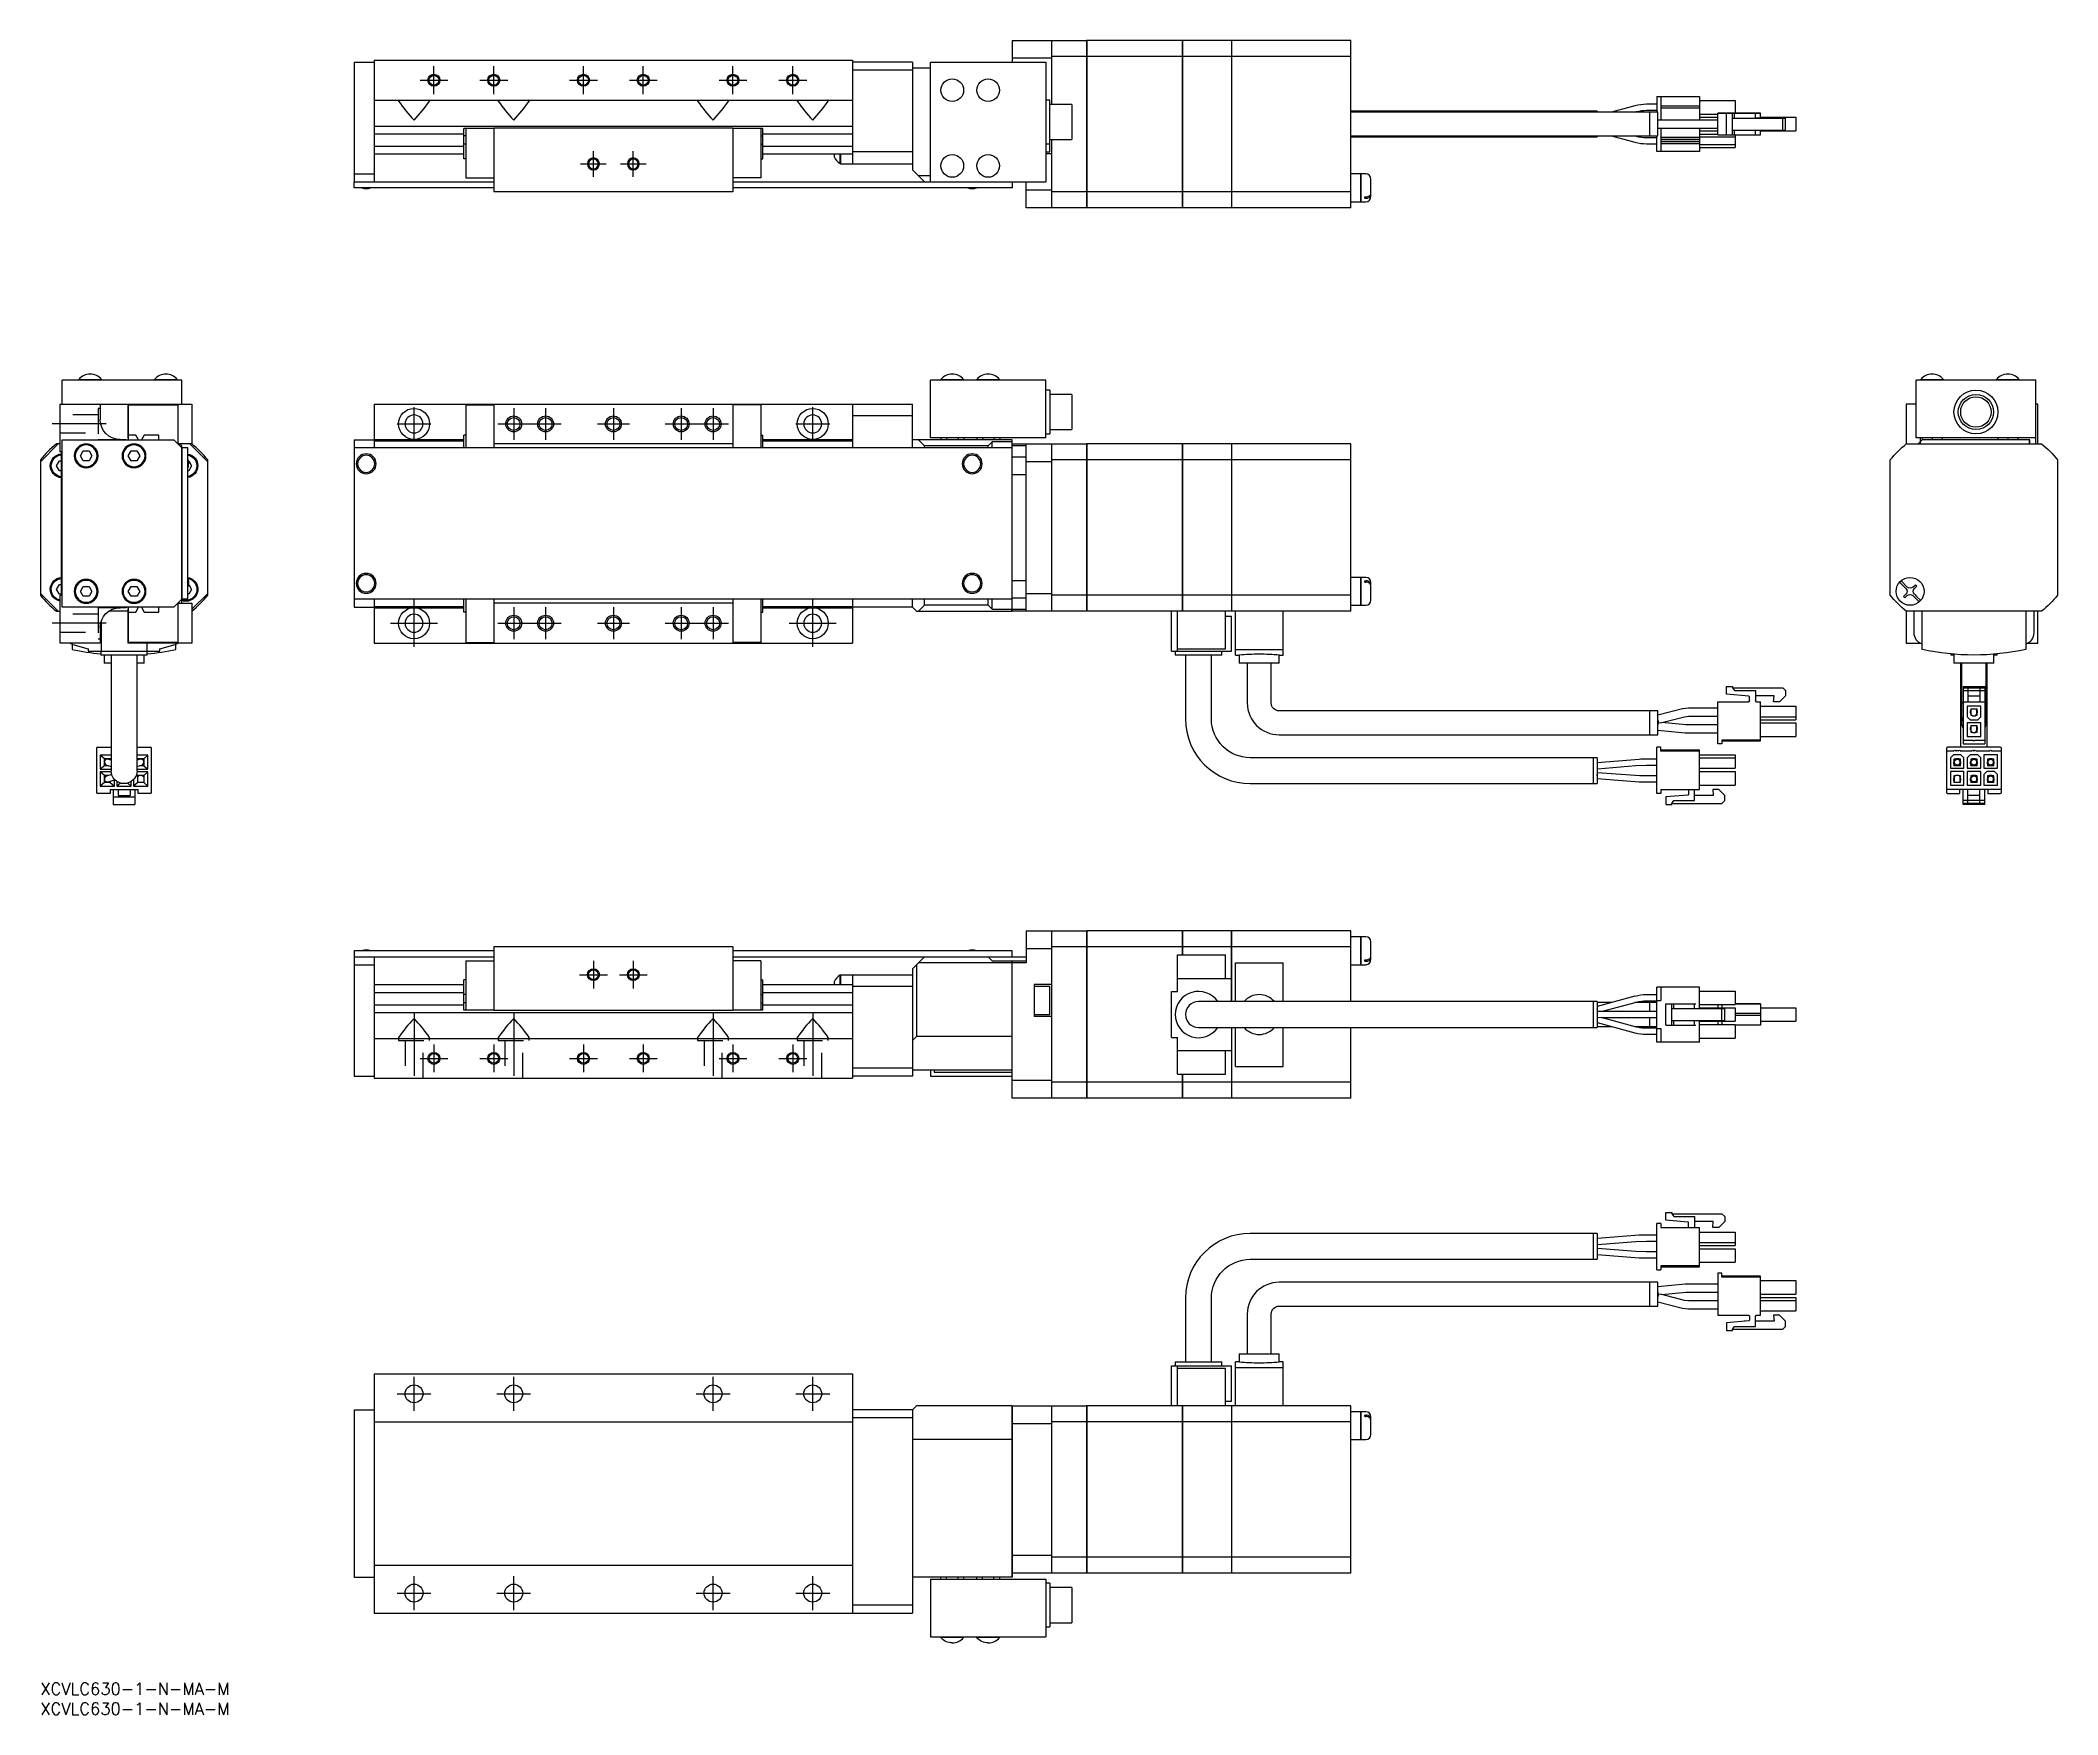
# Model space of a CAD drawing. Extents: x 0 to 506, y -8 to 412.
import ezdxf

# ---------------------------------------------------------------- set-up
doc = ezdxf.new("R2010")
doc.units = 0
doc.header["$LTSCALE"] = 0.5
doc.linetypes.add('CENTER', pattern=[50.8, 31.75, -6.35, 6.35, -6.35])
doc.linetypes.add('DASHED', pattern=[19.05, 12.7, -6.35])
for name, color, linetype in [('MSM_CENTER', 1, 'CENTER'), ('MSM_CONTINUOUS', 7, 'CONTINUOUS'), ('MSM_DASHED', 4, 'DASHED'), ('MSM_NARROW', 5, 'CONTINUOUS'), ('MSM_PART_NUMBER', 7, 'CONTINUOUS')]:
    doc.layers.add(name, color=color, linetype=linetype)
doc.styles.get("Standard").update_dxf_attribs({"font": 'txt.shx', "height": 3, "bigfont": 'bigfont.shx'})

msp = doc.modelspace()

# ---------------------------------------------------------------- texts
at = {"layer": 'MSM_PART_NUMBER'}
for p in [(0, -3), (0, -8)]:
    msp.add_text('XCVLC630-1-N-MA-M', height=3, dxfattribs=at).set_placement(p)

# ---------------------------------------------------------------- linework, layer by layer
at = {"layer": 'MSM_CENTER'}
for p, q in [((98.73, 398.6), (98.73, 405.6)), ((113.73, 398.6), (113.73, 405.6)), ((136.23, 398.6), (136.23, 405.6)), ((151.23, 398.6), (151.23, 405.6)), ((173.73, 398.6), (173.73, 405.6)), ((188.73, 398.6), (188.73, 405.6)), ((95.23, 402.1), (102.23, 402.1)), ((110.23, 402.1), (117.23, 402.1)), ((132.73, 402.1), (139.73, 402.1)), ((147.73, 402.1), (154.73, 402.1)), ((170.23, 402.1), (177.23, 402.1)), ((185.23, 402.1), (192.23, 402.1)), ((135.5, 381.1), (141.96, 381.1)), ((138.73, 377.87), (138.73, 384.33)), ((145.5, 381.1), (151.96, 381.1)), ((148.73, 377.87), (148.73, 384.33)), ((93.73, 311.6), (93.73, 320.1)), ((118.73, 319.85), (118.73, 311.85)), ((126.73, 319.85), (126.73, 311.85)), ((143.73, 319.85), (143.73, 311.85)), ((160.73, 319.85), (160.73, 311.85)), ((168.73, 319.85), (168.73, 311.85)), ((193.73, 311.6), (193.73, 320.1)), ((16.5, 315.85), (3, 315.85)), ((89.48, 315.85), (97.98, 315.85)), ((114.73, 315.85), (130.73, 315.85)), ((139.73, 315.85), (147.73, 315.85)), ((156.73, 315.85), (172.73, 315.85)), ((189.48, 315.85), (197.98, 315.85)), ((93.73, 259.95), (93.73, 271.75)), ((118.73, 269.85), (118.73, 261.85)), ((126.73, 269.85), (126.73, 261.85)), ((143.73, 269.85), (143.73, 261.85)), ((160.73, 269.85), (160.73, 261.85)), ((168.73, 269.85), (168.73, 261.85)), ((193.73, 259.95), (193.73, 271.75)), ((16.5, 265.85), (3, 265.85)), ((87.83, 265.85), (99.63, 265.85)), ((114.73, 265.85), (130.73, 265.85)), ((139.73, 265.85), (147.73, 265.85)), ((156.73, 265.85), (172.73, 265.85)), ((187.83, 265.85), (199.63, 265.85)), ((135.23, 177.67), (142.23, 177.67)), ((138.73, 181.17), (138.73, 174.17)), ((145.23, 177.67), (152.23, 177.67)), ((148.73, 181.17), (148.73, 174.17)), ((93.73, 168.17), (93.73, 149.67)), ((118.73, 168.17), (118.73, 149.67)), ((168.73, 168.17), (168.73, 149.67)), ((193.73, 168.17), (193.73, 149.67)), ((98.73, 160.17), (98.73, 153.17)), ((113.73, 160.17), (113.73, 153.17)), ((136.23, 160.17), (136.23, 153.17)), ((151.23, 160.17), (151.23, 153.17)), ((173.73, 160.17), (173.73, 153.17)), ((188.73, 160.17), (188.73, 153.17)), ((95.23, 156.67), (102.23, 156.67)), ((110.23, 156.67), (117.23, 156.67)), ((132.73, 156.67), (139.73, 156.67)), ((147.73, 156.67), (154.73, 156.67)), ((170.23, 156.67), (177.23, 156.67)), ((185.23, 156.67), (192.23, 156.67)), ((93.73, 68.25), (93.73, 76.75)), ((118.73, 68.25), (118.73, 76.75)), ((168.73, 68.25), (168.73, 76.75)), ((193.73, 68.25), (193.73, 76.75)), ((89.48, 72.5), (97.98, 72.5)), ((114.48, 72.5), (122.98, 72.5)), ((164.48, 72.5), (172.98, 72.5)), ((189.48, 72.5), (197.98, 72.5)), ((93.73, 18.25), (93.73, 26.75)), ((118.73, 18.25), (118.73, 26.75)), ((168.73, 18.25), (168.73, 26.75)), ((193.73, 18.25), (193.73, 26.75)), ((89.48, 22.5), (97.98, 22.5)), ((114.48, 22.5), (122.98, 22.5)), ((164.48, 22.5), (172.98, 22.5)), ((189.48, 22.5), (197.98, 22.5))]:
    msp.add_line(p, q, dxfattribs=at)
at = {"layer": 'MSM_CONTINUOUS'}
for p, q in [((243.73, 412.1), (243.73, 406.6)), ((243.73, 412.1), (262.43, 412.1)), ((253.73, 396.03), (253.73, 412.1)), ((262.43, 412.1), (262.43, 370.1)), ((262.48, 412.05), (262.43, 412.05)), ((262.48, 412.1), (262.48, 370.1)), ((286.43, 412.1), (262.48, 412.1)), ((286.43, 412.1), (286.43, 370.1)), ((286.48, 412.05), (286.43, 412.05)), ((286.48, 412.1), (286.48, 370.1)), ((298.73, 412.1), (286.48, 412.1)), ((298.73, 412.1), (298.73, 370.1)), ((298.78, 412.05), (298.73, 412.05)), ((298.78, 412.1), (298.78, 370.1)), ((328.73, 412.1), (298.78, 412.1)), ((328.73, 370.1), (328.73, 412.1)), ((78.73, 406.6), (83.73, 406.6)), ((78.73, 406.6), (78.73, 376.6)), ((83.73, 407.1), (203.73, 407.1)), ((83.73, 407.1), (83.73, 376.6)), ((203.73, 407.1), (203.73, 381.1)), ((218.73, 406.6), (203.73, 406.6)), ((218.73, 406.6), (218.73, 379.6)), ((223.23, 405.1), (218.73, 405.1)), ((223.23, 376.6), (223.23, 406.6)), ((223.23, 406.6), (252.23, 406.6)), ((253.73, 407.6), (243.73, 407.6)), ((252.23, 406.6), (252.23, 376.6)), ((262.43, 408.07), (253.73, 408.07)), ((262.48, 407.82), (262.43, 407.82)), ((286.43, 408.07), (262.48, 408.07)), ((286.48, 407.82), (286.43, 407.82)), ((298.73, 408.07), (286.48, 408.07)), ((298.78, 407.82), (298.73, 407.82)), ((328.73, 408.07), (298.78, 408.07)), ((218.73, 404.6), (203.73, 404.6)), ((83.73, 397.1), (203.73, 397.1)), ((89.83, 396.98), (89.99, 397.1)), ((97.63, 396.98), (97.47, 397.1)), ((114.83, 396.98), (114.99, 397.1)), ((122.63, 396.98), (122.47, 397.1)), ((164.83, 396.98), (164.99, 397.1)), ((172.63, 396.98), (172.47, 397.1)), ((189.83, 396.98), (189.99, 397.1)), ((197.63, 396.98), (197.47, 397.1)), ((253.23, 397.1), (252.23, 397.1)), ((253.23, 384.1), (253.23, 397.1)), ((258.73, 396.03), (253.23, 396.03)), ((258.73, 396.03), (258.73, 387.18)), ((399.97, 395.67), (394.11, 394.1)), ((405.48, 396.05), (402.85, 396.05)), ((405.48, 398), (405.48, 394.1)), ((405.48, 398), (416.18, 398)), ((406.48, 398), (406.48, 392.1)), ((416.18, 395.55), (406.48, 395.55)), ((416.18, 395.05), (406.48, 395.05)), ((416.18, 398), (416.18, 392.1)), ((416.18, 397), (425.08, 397)), ((425.08, 397), (425.08, 393.8)), ((83.73, 390.6), (203.73, 390.6)), ((106.23, 382.4), (106.23, 390)), ((113.73, 390), (106.23, 390)), ((106.73, 390), (106.73, 377.6)), ((173.73, 390.1), (113.73, 390.1)), ((113.73, 390.1), (113.73, 374.1)), ((173.73, 390.1), (173.73, 374.1)), ((181.23, 390), (173.73, 390)), ((180.73, 390), (180.73, 377.6)), ((181.23, 382.4), (181.23, 390)), ((390.48, 394.35), (328.73, 394.35)), ((405.73, 394.1), (328.73, 394.1)), ((389.48, 394.35), (389.48, 394.1)), ((390.48, 394.35), (390.48, 394.1)), ((399.9, 394.1), (400.36, 394.22)), ((402.85, 394.55), (405.48, 394.55)), ((403.73, 388.1), (403.73, 394.1)), ((405.73, 388.1), (405.73, 394.1)), ((412.11, 392.1), (405.73, 392.1)), ((412.64, 392.1), (405.73, 392.1)), ((405.73, 390.1), (412.11, 390.1)), ((406.48, 390.1), (406.48, 384.2)), ((413.37, 392.1), (412.11, 392.1)), ((412.11, 390.1), (413.37, 390.1)), ((412.83, 392.1), (412.64, 392.1)), ((420.73, 392.1), (412.83, 392.1)), ((420.73, 392.1), (413.37, 392.1)), ((413.37, 390.1), (420.73, 390.1)), ((416.18, 393.6), (420.73, 393.6)), ((416.18, 392.8), (420.73, 392.8)), ((416.18, 390.1), (416.18, 384.2)), ((420.73, 393.8), (428.38, 393.8)), ((420.73, 393.8), (420.73, 393.8)), ((421.73, 393.8), (420.73, 393.8)), ((420.73, 388.4), (420.73, 393.8)), ((431.43, 393.8), (421.73, 393.8)), ((422.93, 388.4), (422.93, 393.8)), ((422.93, 393.8), (424.43, 393.8)), ((428.5, 393.8), (422.93, 393.8)), ((424.43, 393.8), (424.93, 393.8)), ((424.43, 388.4), (424.43, 393.8)), ((424.43, 392.6), (437.03, 392.6)), ((424.93, 393.8), (430.18, 393.8)), ((424.93, 392.6), (424.93, 393.8)), ((428.38, 393.8), (428.68, 393.8)), ((428.68, 393.8), (428.5, 393.8)), ((430.18, 393.8), (430.48, 393.8)), ((430.18, 392.6), (430.18, 393.8)), ((434.86, 392.6), (430.18, 392.6)), ((430.48, 392.6), (430.18, 392.6)), ((430.48, 393.8), (431.43, 393.8)), ((431.43, 393.8), (431.43, 393.8)), ((431.43, 392.6), (431.43, 393.8)), ((431.43, 392.8), (440.33, 392.8)), ((431.43, 392.8), (440.33, 392.8)), ((431.43, 392.8), (440.33, 392.8)), ((434.73, 392.6), (434.86, 392.6)), ((436.23, 392.6), (434.86, 392.6)), ((437.73, 392.6), (436.23, 392.6)), ((437.03, 389.6), (437.03, 392.6)), ((437.03, 392.6), (437.73, 392.6)), ((437.73, 389.6), (437.73, 392.6)), ((440.33, 392.8), (440.33, 389.4)), ((83.73, 388.64), (106.23, 388.64)), ((83.73, 385.57), (106.23, 385.57)), ((106.73, 388.13), (106.23, 388.13)), ((106.73, 386.08), (106.23, 386.08)), ((180.73, 388.13), (181.23, 388.13)), ((180.73, 386.08), (181.23, 386.08)), ((181.23, 388.64), (203.73, 388.64)), ((181.23, 385.57), (203.73, 385.57)), ((252.23, 386.1), (253.23, 386.1)), ((253.23, 387.18), (258.73, 387.18)), ((253.73, 370.1), (253.73, 387.18)), ((328.73, 388.1), (405.73, 388.1)), ((328.73, 387.85), (390.48, 387.85)), ((389.48, 388.1), (389.48, 387.85)), ((390.48, 388.1), (390.48, 387.85)), ((394.11, 388.1), (399.97, 386.53)), ((400.36, 387.98), (399.9, 388.1)), ((405.48, 387.65), (402.86, 387.65)), ((402.86, 386.15), (405.48, 386.15)), ((405.48, 384.2), (405.48, 388.1)), ((416.18, 387.7), (406.48, 387.7)), ((416.18, 387.2), (406.48, 387.2)), ((416.18, 387.15), (406.48, 387.15)), ((416.18, 386.65), (406.48, 386.65)), ((416.18, 386.6), (406.48, 386.6)), ((416.18, 386.1), (406.48, 386.1)), ((416.18, 389.4), (420.73, 389.4)), ((416.18, 388.6), (420.73, 388.6)), ((416.18, 387.85), (425.08, 387.85)), ((416.18, 385.95), (425.08, 385.95)), ((416.18, 385.2), (425.08, 385.2)), ((420.73, 388.4), (422.93, 388.4)), ((422.93, 388.4), (424.43, 388.4)), ((424.43, 389.6), (437.03, 389.6)), ((424.43, 388.4), (424.93, 388.4)), ((424.93, 388.4), (424.93, 389.6)), ((424.93, 388.4), (430.18, 388.4)), ((425.08, 388.4), (425.08, 385.2)), ((430.18, 388.4), (430.18, 389.6)), ((430.18, 388.4), (430.48, 388.4)), ((430.48, 388.4), (431.43, 388.4)), ((431.43, 388.4), (431.43, 389.6)), ((431.43, 389.4), (440.33, 389.4)), ((437.03, 389.6), (437.73, 389.6)), ((83.73, 383.6), (106.23, 383.6)), ((106.73, 382.4), (106.23, 382.4)), ((180.73, 382.4), (181.23, 382.4)), ((181.23, 383.6), (203.73, 383.6)), ((199.08, 383.6), (199.08, 382.89)), ((200.53, 383.6), (200.53, 381.24)), ((200.53, 381.24), (200.73, 381.24)), ((200.73, 383.6), (200.73, 381.1)), ((200.73, 381.1), (218.73, 381.1)), ((218.73, 384.1), (203.73, 384.1)), ((221.73, 376.6), (218.73, 379.6)), ((252.23, 384.1), (253.23, 384.1)), ((253.73, 383.6), (252.23, 383.6)), ((416.18, 384.2), (405.48, 384.2)), ((78.73, 378.6), (83.73, 378.6)), ((78.73, 376.6), (113.73, 376.6)), ((78.73, 376.5), (78.83, 376.6)), ((78.73, 375.1), (78.73, 376.5)), ((113.73, 375.1), (78.73, 375.1)), ((106.73, 377.6), (113.73, 377.6)), ((180.73, 377.6), (173.73, 377.6)), ((173.73, 376.6), (252.23, 376.6)), ((243.73, 375.1), (173.73, 375.1)), ((223.23, 378.1), (220.23, 378.1)), ((243.63, 376.6), (243.73, 376.5)), ((243.73, 376.5), (243.73, 375.1)), ((247.23, 370.1), (247.23, 376.6)), ((247.23, 374.6), (253.73, 374.6)), ((331.23, 378.6), (328.73, 378.6)), ((331.23, 371.6), (331.23, 378.6)), ((331.28, 378.55), (331.23, 378.55)), ((331.28, 371.6), (331.28, 378.6)), ((332.43, 378.6), (331.28, 378.6)), ((333.73, 372.9), (333.73, 377.3)), ((173.73, 374.1), (113.73, 374.1)), ((262.43, 370.1), (247.23, 370.1)), ((262.43, 374.13), (253.73, 374.13)), ((262.48, 374.39), (262.43, 374.39)), ((262.48, 370.15), (262.43, 370.15)), ((286.43, 374.13), (262.48, 374.13)), ((286.43, 370.1), (262.48, 370.1)), ((286.48, 374.39), (286.43, 374.39)), ((286.48, 370.15), (286.43, 370.15)), ((298.73, 374.13), (286.48, 374.13)), ((298.73, 370.1), (286.48, 370.1)), ((298.78, 374.39), (298.73, 374.39)), ((298.78, 370.15), (298.73, 370.15)), ((328.73, 374.13), (298.78, 374.13)), ((328.73, 370.1), (298.78, 370.1)), ((328.73, 371.6), (331.23, 371.6)), ((331.23, 371.65), (331.28, 371.65)), ((331.28, 371.6), (332.43, 371.6)), ((332.23, 372.81), (332.43, 372.81)), ((332.23, 372.46), (332.23, 372.81)), ((332.23, 372.46), (332.43, 372.46)), ((5.5, 320.85), (5.5, 326.85)), ((35.5, 326.85), (5.5, 326.85)), ((9.65, 327.01), (15.35, 327.01)), ((9.65, 327.01), (9.65, 326.85)), ((15.35, 326.85), (15.35, 327.01)), ((28.65, 327.01), (34.35, 327.01)), ((28.65, 327.01), (28.65, 326.85)), ((34.35, 326.85), (34.35, 327.01)), ((35.5, 320.85), (35.5, 326.85)), ((252.23, 326.85), (223.23, 326.85)), ((223.23, 312.35), (223.23, 326.85)), ((225.88, 327.01), (231.58, 327.01)), ((225.88, 327.01), (225.88, 326.85)), ((231.58, 326.85), (231.58, 327.01)), ((234.88, 327.01), (240.58, 327.01)), ((234.88, 327.01), (234.88, 326.85)), ((240.58, 326.85), (240.58, 327.01)), ((252.23, 312.35), (252.23, 326.85)), ((253.23, 324.35), (252.23, 324.35)), ((253.23, 324.35), (253.23, 313.35)), ((470.48, 312.35), (470.48, 326.85)), ((500.48, 326.85), (470.48, 326.85)), ((471.63, 327.01), (477.33, 327.01)), ((471.63, 327.01), (471.63, 326.85)), ((477.33, 326.85), (477.33, 327.01)), ((490.63, 327.01), (496.33, 327.01)), ((490.63, 327.01), (490.63, 326.85)), ((496.33, 326.85), (496.33, 327.01)), ((500.48, 310.85), (500.48, 326.85)), ((5, 320.85), (38, 320.85)), ((5, 308.85), (5, 320.85)), ((15, 320.85), (15, 316.95)), ((22, 312.25), (22, 320.85)), ((22.1, 311.85), (22.1, 320.65)), ((22.1, 320.65), (34.5, 320.65)), ((34.5, 320.65), (34.5, 310.85)), ((38, 320.85), (38, 310.85)), ((83.73, 320.85), (83.73, 309.85)), ((83.73, 320.85), (218.73, 320.85)), ((106.73, 320.65), (113.73, 320.65)), ((106.73, 320.65), (106.73, 309.85)), ((113.73, 320.85), (113.73, 309.85)), ((173.73, 320.85), (173.73, 309.85)), ((180.73, 320.65), (173.73, 320.65)), ((180.73, 320.65), (180.73, 309.85)), ((203.73, 320.85), (203.73, 309.85)), ((218.73, 309.85), (218.73, 320.85)), ((258.73, 323.28), (253.23, 323.28)), ((258.73, 323.28), (258.73, 314.43)), ((467.98, 320.85), (467.98, 310.85)), ((470.48, 320.85), (467.98, 320.85)), ((500.98, 320.85), (500.48, 320.85)), ((500.98, 310.85), (500.98, 320.85)), ((218.73, 317.85), (203.73, 317.85)), ((253.23, 314.43), (258.73, 314.43)), ((4.5, 310.85), (0, 306.35)), ((5, 310.85), (4.03, 310.85)), ((5.3, 308.85), (5, 308.85)), ((5.3, 272.85), (5.3, 308.85)), ((5.5, 269.85), (5.5, 311.85)), ((5.5, 311.85), (33.5, 311.85)), ((10.06, 307.85), (10.78, 309.1)), ((10.78, 309.1), (12.22, 309.1)), ((12.22, 309.1), (12.94, 307.85)), ((20, 311.95), (21.5, 311.95)), ((21.5, 311.95), (21.5, 311.85)), ((22.1, 312.25), (22, 312.25)), ((22.06, 307.85), (22.78, 309.1)), ((23.97, 313.05), (22.1, 313.05)), ((22.78, 309.1), (24.22, 309.1)), ((24.66, 311.86), (23.97, 313.05)), ((24.22, 309.1), (24.94, 307.85)), ((26.02, 313.05), (25.34, 311.86)), ((29.7, 313.05), (26.02, 313.05)), ((29.7, 311.85), (29.7, 313.05)), ((33.5, 311.85), (35.5, 309.85)), ((38, 310.85), (34.7, 310.85)), ((34.7, 310.85), (34.7, 310.65)), ((35.5, 310.35), (35, 310.85)), ((35.5, 270.85), (35.5, 310.35)), ((37, 309.85), (35.5, 309.85)), ((35.6, 271.85), (35.6, 309.85)), ((37, 271.85), (37, 309.85)), ((42, 306.35), (37.5, 310.85)), ((78.73, 311.85), (78.73, 269.85)), ((78.73, 311.85), (83.73, 311.85)), ((243.73, 309.85), (78.73, 309.85)), ((83.73, 311.95), (106.23, 311.95)), ((83.73, 311.65), (106.23, 311.65)), ((106.73, 313.05), (106.23, 313.05)), ((106.23, 309.85), (106.23, 313.05)), ((173.73, 310.85), (113.73, 310.85)), ((180.73, 313.05), (181.23, 313.05)), ((181.23, 309.85), (181.23, 313.05)), ((181.23, 311.95), (203.73, 311.95)), ((181.23, 311.65), (203.73, 311.65)), ((243.73, 311.85), (218.73, 311.85)), ((221.73, 310.35), (220.23, 311.85)), ((237.73, 310.35), (221.73, 310.35)), ((221.73, 309.85), (221.73, 310.35)), ((252.23, 312.35), (223.23, 312.35)), ((225.85, 312.35), (225.85, 311.85)), ((227.29, 312.35), (227.29, 311.85)), ((230.18, 312.35), (230.18, 311.85)), ((231.62, 312.35), (231.62, 311.85)), ((234.85, 312.35), (234.85, 311.85)), ((236.29, 312.35), (236.29, 311.85)), ((238.73, 311.35), (237.73, 310.35)), ((237.73, 309.85), (237.73, 310.35)), ((238.73, 309.85), (238.73, 311.35)), ((243.73, 311.35), (238.73, 311.35)), ((239.18, 312.35), (239.18, 311.85)), ((240.62, 312.35), (240.62, 311.85)), ((243.73, 268.85), (243.73, 311.85)), ((243.73, 310.85), (262.43, 310.85)), ((247.23, 310.35), (243.73, 310.35)), ((247.23, 268.85), (247.23, 310.85)), ((252.23, 313.35), (253.23, 313.35)), ((253.73, 268.85), (253.73, 310.85)), ((262.43, 310.85), (262.43, 268.85)), ((262.48, 310.8), (262.43, 310.8)), ((262.48, 310.85), (262.48, 268.85)), ((286.43, 310.85), (262.48, 310.85)), ((286.43, 310.85), (286.43, 268.85)), ((286.48, 310.8), (286.43, 310.8)), ((286.48, 310.85), (286.48, 268.85)), ((298.73, 310.85), (286.48, 310.85)), ((298.73, 310.85), (298.73, 268.85)), ((298.78, 310.8), (298.73, 310.8)), ((298.78, 310.85), (298.78, 268.85)), ((328.73, 310.85), (298.78, 310.85)), ((328.73, 268.85), (328.73, 310.85)), ((468.01, 310.85), (501.95, 310.85)), ((500.48, 312.35), (470.48, 312.35)), ((471.98, 311.85), (470.98, 310.85)), ((471.48, 312.35), (471.48, 310.85)), ((471.98, 312.35), (471.98, 311.85)), ((498.98, 311.85), (471.98, 311.85)), ((474.48, 312.35), (474.48, 311.85)), ((476.98, 312.35), (476.98, 311.85)), ((490.98, 312.35), (490.98, 311.85)), ((493.48, 312.35), (493.48, 311.85)), ((495.98, 312.35), (495.98, 311.85)), ((498.88, 310.85), (498.88, 311.85)), ((498.98, 310.85), (498.98, 311.85)), ((0, 306.82), (0, 272.88)), ((4.06, 305.35), (4.78, 306.6)), ((4.78, 304.1), (4.06, 305.35)), ((4.78, 306.6), (5.3, 306.6)), ((5.3, 304.1), (4.78, 304.1)), ((10.78, 306.6), (10.06, 307.85)), ((12.22, 306.6), (10.78, 306.6)), ((12.94, 307.85), (12.22, 306.6)), ((22.78, 306.6), (22.06, 307.85)), ((24.22, 306.6), (22.78, 306.6)), ((24.94, 307.85), (24.22, 306.6)), ((37.22, 304.1), (37, 304.1)), ((37.11, 306.6), (37.22, 306.6)), ((37.22, 306.6), (37.94, 305.35)), ((37.94, 305.35), (37.22, 304.1)), ((42, 272.88), (42, 306.82)), ((243.73, 307.59), (247.23, 307.59)), ((253.73, 306.35), (247.23, 306.35)), ((262.43, 306.82), (253.73, 306.82)), ((262.48, 306.57), (262.43, 306.57)), ((286.43, 306.82), (262.48, 306.82)), ((286.48, 306.57), (286.43, 306.57)), ((298.73, 306.82), (286.48, 306.82)), ((298.78, 306.57), (298.73, 306.57)), ((328.73, 306.82), (298.78, 306.82)), ((463.98, 272.88), (463.98, 306.82)), ((505.98, 306.82), (505.98, 272.88)), ((247.23, 303.12), (243.73, 303.12)), ((0, 273.35), (4.5, 268.85)), ((4.06, 274.35), (4.78, 275.6)), ((4.78, 273.1), (4.06, 274.35)), ((4.78, 275.6), (5.3, 275.6)), ((10.06, 273.85), (10.78, 275.1)), ((10.78, 272.6), (10.06, 273.85)), ((10.78, 275.1), (12.22, 275.1)), ((12.22, 275.1), (12.94, 273.85)), ((12.94, 273.85), (12.22, 272.6)), ((22.06, 273.85), (22.78, 275.1)), ((22.78, 272.6), (22.06, 273.85)), ((22.78, 275.1), (24.22, 275.1)), ((24.22, 275.1), (24.94, 273.85)), ((24.94, 273.85), (24.22, 272.6)), ((37.19, 275.6), (37.22, 275.6)), ((37.22, 275.6), (37.94, 274.35)), ((37.94, 274.35), (37.22, 273.1)), ((38, 269.35), (42, 273.35)), ((243.73, 276.59), (247.23, 276.59)), ((247.23, 273.35), (253.73, 273.35)), ((331.23, 277.35), (328.73, 277.35)), ((331.23, 270.35), (331.23, 277.35)), ((331.28, 277.3), (331.23, 277.3)), ((331.28, 270.35), (331.28, 277.35)), ((332.43, 277.35), (331.28, 277.35)), ((332.23, 276.5), (332.43, 276.5)), ((332.23, 276.14), (332.23, 276.5)), ((332.23, 276.14), (332.43, 276.14)), ((333.73, 271.65), (333.73, 276.05)), ((467.92, 274.56), (466.34, 276.14)), ((466.69, 276.5), (468.27, 274.91)), ((469.69, 274.91), (470.29, 275.51)), ((470.64, 275.16), (470.04, 274.56)), ((470.29, 275.51), (470.64, 275.16)), ((4.03, 268.85), (5, 268.85)), ((5.3, 273.1), (4.78, 273.1)), ((5, 272.85), (5.3, 272.85)), ((5, 260.85), (5, 272.85)), ((33.5, 269.85), (5.5, 269.85)), ((12.22, 272.6), (10.78, 272.6)), ((22, 268.85), (17.14, 268.85)), ((17.14, 268.85), (17.14, 268.85)), ((21.5, 269.75), (20, 269.75)), ((21.5, 269.85), (21.5, 269.75)), ((22, 260.85), (22, 269.45)), ((22, 269.45), (22.1, 269.45)), ((22.1, 261.05), (22.1, 269.85)), ((22.1, 268.65), (23.97, 268.65)), ((24.22, 272.6), (22.78, 272.6)), ((23.97, 268.65), (24.66, 269.85)), ((25.34, 269.85), (26.02, 268.65)), ((26.02, 268.65), (29.7, 268.65)), ((29.7, 268.65), (29.7, 269.85)), ((35.5, 271.85), (33.5, 269.85)), ((34.5, 270.85), (34.5, 261.05)), ((34.7, 271.05), (34.7, 270.85)), ((34.7, 270.85), (38, 270.85)), ((37, 271.85), (35.5, 271.85)), ((37.22, 273.1), (37, 273.1)), ((38, 270.85), (38, 260.85)), ((243.73, 271.85), (78.73, 271.85)), ((78.73, 269.85), (83.73, 269.85)), ((83.73, 271.85), (83.73, 260.85)), ((83.73, 270.05), (106.23, 270.05)), ((83.73, 269.75), (106.23, 269.75)), ((106.23, 268.65), (106.23, 271.85)), ((106.73, 268.65), (106.23, 268.65)), ((106.73, 271.85), (106.73, 261.05)), ((113.73, 271.85), (113.73, 260.85)), ((173.73, 270.85), (113.73, 270.85)), ((173.73, 271.85), (173.73, 260.85)), ((180.73, 271.85), (180.73, 261.05)), ((180.73, 268.65), (181.23, 268.65)), ((181.23, 268.65), (181.23, 271.85)), ((181.23, 270.05), (203.73, 270.05)), ((181.23, 269.75), (203.73, 269.75)), ((203.73, 271.85), (203.73, 260.85)), ((218.73, 269.85), (203.73, 269.85)), ((218.73, 269.85), (218.73, 271.85)), ((218.73, 269.85), (219.73, 268.85)), ((219.73, 268.85), (243.63, 268.85)), ((220.23, 268.85), (221.73, 270.35)), ((221.73, 270.35), (221.73, 271.85)), ((237.73, 270.35), (221.73, 270.35)), ((237.73, 270.35), (237.73, 271.85)), ((237.73, 270.35), (238.73, 269.35)), ((238.73, 269.35), (238.73, 271.85)), ((238.73, 269.35), (243.64, 269.35)), ((243.64, 268.86), (243.63, 268.85)), ((243.73, 269.48), (243.64, 269.35)), ((243.64, 268.86), (243.64, 269.35)), ((243.64, 268.86), (243.73, 268.95)), ((247.23, 272.12), (243.73, 272.12)), ((243.73, 269.35), (247.23, 269.35)), ((262.43, 268.85), (243.73, 268.85)), ((262.43, 272.88), (253.73, 272.88)), ((262.48, 273.14), (262.43, 273.14)), ((262.48, 268.9), (262.43, 268.9)), ((286.43, 272.88), (262.48, 272.88)), ((298.73, 268.85), (262.48, 268.85)), ((283.73, 258.85), (283.73, 268.85)), ((285.23, 258.85), (285.23, 268.85)), ((286.48, 273.14), (286.43, 273.14)), ((286.48, 268.9), (286.43, 268.9)), ((298.73, 272.88), (286.48, 272.88)), ((297.23, 259.45), (297.23, 268.85)), ((298.78, 273.14), (298.73, 273.14)), ((298.78, 268.9), (298.73, 268.9)), ((328.73, 272.88), (298.78, 272.88)), ((328.73, 268.85), (298.78, 268.85)), ((299.73, 257.86), (299.73, 268.85)), ((311.73, 257.86), (311.73, 268.85)), ((328.73, 270.35), (331.23, 270.35)), ((331.23, 270.4), (331.28, 270.4)), ((331.28, 270.35), (332.43, 270.35)), ((467.32, 272.54), (467.92, 273.14)), ((467.67, 272.19), (467.32, 272.54)), ((468.27, 272.79), (467.67, 272.19)), ((467.98, 268.88), (467.98, 260.85)), ((501.95, 268.85), (468.01, 268.85)), ((470.35, 272.13), (469.69, 272.79)), ((469.98, 263.43), (469.98, 268.85)), ((470.04, 273.14), (470.7, 272.48)), ((471.27, 271.21), (470.35, 272.13)), ((470.7, 272.48), (471.63, 271.56)), ((471.98, 259.28), (471.98, 268.85)), ((497.98, 268.85), (497.98, 259.28)), ((499.98, 268.85), (499.98, 263.43)), ((500.98, 260.85), (500.98, 268.85)), ((15, 264.75), (15, 260.85)), ((15.22, 266.21), (15.22, 258.85)), ((297.23, 267.65), (298.73, 267.65)), ((298.73, 258.85), (298.73, 267.65)), ((15, 260.85), (5, 260.85)), ((8, 260.6), (8, 259.28)), ((8.17, 260.55), (12, 259.45)), ((12, 259.45), (12, 258.85)), ((12, 258.85), (30, 258.85)), ((15.18, 258.85), (15.18, 257.85)), ((38, 260.85), (22, 260.85)), ((34.5, 261.05), (22.1, 261.05)), ((26.78, 258.85), (26.78, 260.85)), ((26.82, 257.85), (26.82, 258.85)), ((30, 259.45), (33.83, 260.55)), ((30, 258.85), (30, 259.45)), ((34, 259.28), (34, 260.6)), ((83.73, 260.85), (203.73, 260.85)), ((106.73, 261.05), (113.73, 261.05)), ((180.73, 261.05), (173.73, 261.05)), ((283.73, 258.85), (298.73, 258.85)), ((284.66, 258.85), (284.66, 257.85)), ((285.23, 259.45), (297.23, 259.45)), ((296.3, 257.85), (296.3, 258.85)), ((299.73, 259.28), (311.73, 259.28)), ((467.98, 260.85), (471.45, 260.85)), ((479.16, 258.14), (479.16, 257.85)), ((479.98, 258.07), (479.98, 255.85)), ((489.98, 255.85), (489.98, 258.07)), ((490.8, 257.85), (490.8, 258.14)), ((498.51, 260.85), (500.98, 260.85)), ((26.82, 257.85), (15.18, 257.85)), ((16, 257.85), (16, 255.85)), ((17.75, 255.85), (16, 255.85)), ((17.75, 257.85), (17.75, 228.85)), ((24.25, 228.85), (24.25, 257.85)), ((26, 255.85), (24.25, 255.85)), ((26, 255.85), (26, 257.85)), ((296.3, 257.85), (284.66, 257.85)), ((287.23, 257.85), (287.23, 241.85)), ((293.73, 241.85), (293.73, 257.85)), ((299.73, 257.86), (300.73, 257.86)), ((300.73, 257.86), (300.73, 255.85)), ((310.73, 255.85), (300.73, 255.85)), ((302.73, 255.85), (302.73, 245.85)), ((308.73, 245.85), (308.73, 255.85)), ((310.73, 257.86), (311.73, 257.86)), ((310.73, 255.85), (310.73, 257.86)), ((479.98, 257.85), (479.16, 257.85)), ((489.98, 255.85), (479.98, 255.85)), ((481.73, 234.75), (481.73, 255.85)), ((481.98, 240.85), (481.98, 255.85)), ((487.98, 255.85), (487.98, 240.85)), ((488.23, 255.85), (488.23, 234.75)), ((490.8, 257.85), (489.98, 257.85)), ((422.93, 249.95), (424.43, 249.95)), ((422.93, 248.04), (422.93, 249.95)), ((422.93, 249.95), (424.43, 249.95)), ((428.5, 247.55), (422.93, 248.04)), ((424.43, 249.95), (424.43, 249.65)), ((424.43, 249.65), (424.93, 248.95)), ((424.43, 249.65), (437.03, 249.65)), ((424.43, 249.65), (437.03, 249.65)), ((424.93, 248.95), (430.18, 248.95)), ((430.18, 248.95), (430.18, 246.45)), ((437.03, 249.65), (437.73, 248.95)), ((437.03, 249.65), (437.73, 248.95)), ((437.73, 248.95), (437.73, 247.65)), ((482.28, 249.95), (487.68, 249.95)), ((482.28, 249.95), (482.28, 235.55)), ((482.28, 249.65), (487.68, 249.65)), ((482.28, 248.95), (487.68, 248.95)), ((483.48, 249.65), (483.48, 246.15)), ((486.48, 249.65), (486.48, 246.15)), ((487.68, 249.95), (487.68, 235.55)), ((405.73, 243.85), (310.73, 243.85)), ((403.73, 237.85), (403.73, 243.85)), ((411.86, 244.33), (405.73, 242.74)), ((405.73, 237.85), (405.73, 243.85)), ((413.37, 244.53), (411.86, 244.33)), ((420.73, 244.53), (413.37, 244.53)), ((420.73, 246.15), (428.38, 246.15)), ((420.73, 235.55), (420.73, 246.15)), ((420.73, 246.15), (428.38, 246.15)), ((428.39, 246.15), (428.38, 246.15)), ((428.68, 246.45), (428.68, 247.35)), ((434.86, 247.65), (430.18, 247.65)), ((430.48, 246.15), (431.43, 246.15)), ((430.48, 246.15), (431.43, 246.15)), ((430.48, 246.15), (430.48, 246.15)), ((431.43, 236.3), (431.43, 246.15)), ((431.43, 245.05), (440.33, 245.05)), ((431.43, 245.05), (440.33, 245.05)), ((434.73, 246.15), (434.86, 247.65)), ((434.73, 246.15), (434.86, 247.65)), ((436.23, 246.15), (434.73, 246.15)), ((437.73, 247.65), (436.23, 246.15)), ((440.33, 245.05), (440.33, 241.65)), ((481.98, 243.85), (481.73, 243.85)), ((482.28, 245.85), (481.98, 245.85)), ((482.28, 246.15), (487.68, 246.15)), ((483.28, 245.05), (483.28, 242.4)), ((486.68, 245.05), (483.28, 245.05)), ((483.48, 247.65), (486.48, 247.65)), ((484.23, 243.9), (484.08, 243.9)), ((484.08, 243.9), (484.08, 243.4)), ((484.08, 243.4), (484.23, 243.4)), ((484.18, 244.4), (484.18, 243.9)), ((484.18, 244.4), (485.78, 244.4)), ((484.18, 243.4), (484.18, 242.75)), ((484.23, 244.4), (484.23, 243.03)), ((484.23, 243.03), (484.61, 242.65)), ((485.36, 242.65), (485.73, 243.03)), ((485.73, 243.03), (485.73, 244.4)), ((485.73, 243.9), (485.88, 243.9)), ((485.73, 243.4), (485.88, 243.4)), ((485.78, 243.9), (485.78, 244.4)), ((485.78, 242.75), (485.78, 243.4)), ((485.88, 243.4), (485.88, 243.9)), ((486.68, 242.4), (486.68, 245.05)), ((487.98, 245.85), (487.68, 245.85)), ((488.23, 243.85), (487.98, 243.85)), ((310.73, 237.85), (405.73, 237.85)), ((405.95, 240.86), (405.73, 241.7)), ((405.95, 240.86), (405.73, 241.7)), ((405.73, 240), (405.83, 241)), ((405.73, 239), (412.54, 238.34)), ((405.92, 240.99), (405.83, 241)), ((405.95, 240.86), (406.68, 240.92)), ((406.68, 240.92), (412.36, 242.4)), ((412.73, 240.33), (406.68, 240.92)), ((412.36, 242.4), (413.37, 242.53)), ((412.54, 238.34), (412.83, 238.33)), ((412.83, 240.33), (412.73, 240.33)), ((420.73, 240.33), (412.83, 240.33)), ((412.83, 238.33), (420.73, 238.33)), ((413.37, 242.53), (420.73, 242.53)), ((431.43, 242.4), (440.33, 242.4)), ((431.43, 241.65), (440.33, 241.65)), ((431.43, 240.85), (440.33, 240.85)), ((431.43, 240.85), (440.33, 240.85)), ((440.33, 240.85), (440.33, 237.45)), ((483.28, 242.4), (484.03, 241.65)), ((483.28, 240.85), (483.28, 237.45)), ((486.68, 240.85), (483.28, 240.85)), ((484.03, 241.65), (485.93, 241.65)), ((484.23, 239.7), (484.08, 239.7)), ((484.08, 239.7), (484.08, 239.2)), ((484.08, 239.2), (484.23, 239.2)), ((484.18, 242.75), (484.51, 242.75)), ((484.18, 240.2), (484.18, 239.7)), ((484.18, 240.2), (485.78, 240.2)), ((484.18, 239.2), (484.18, 238.55)), ((484.18, 238.55), (484.51, 238.55)), ((484.23, 240.2), (484.23, 238.83)), ((484.23, 238.83), (484.61, 238.45)), ((484.61, 242.65), (485.36, 242.65)), ((484.61, 238.45), (485.36, 238.45)), ((485.36, 238.45), (485.73, 238.83)), ((485.46, 242.75), (485.78, 242.75)), ((485.46, 238.55), (485.78, 238.55)), ((485.73, 238.83), (485.73, 240.2)), ((485.73, 239.7), (485.88, 239.7)), ((485.73, 239.2), (485.88, 239.2)), ((485.78, 239.7), (485.78, 240.2)), ((485.78, 238.55), (485.78, 239.2)), ((485.88, 239.2), (485.88, 239.7)), ((485.93, 241.65), (486.68, 242.4)), ((486.68, 237.45), (486.68, 240.85)), ((14.1, 234.45), (14.1, 223.45)), ((14.4, 234.75), (17.75, 234.75)), ((15, 232.75), (15, 229.2)), ((17.75, 232.75), (15, 232.75)), ((16.05, 231.85), (15, 232.75)), ((24.25, 234.75), (27.6, 234.75)), ((27, 232.75), (24.25, 232.75)), ((25.95, 231.85), (27, 232.75)), ((27, 229.2), (27, 232.75)), ((27.9, 223.45), (27.9, 234.45)), ((405.48, 223.15), (405.48, 234.75)), ((406.48, 234.75), (405.48, 234.75)), ((406.48, 233.75), (406.48, 234.75)), ((416.18, 234), (406.48, 234)), ((416.18, 233.75), (406.48, 233.75)), ((416.18, 224.15), (416.18, 234)), ((416.18, 232.85), (425.08, 232.85)), ((421.73, 235.55), (420.73, 235.55)), ((431.43, 236.55), (421.73, 236.55)), ((421.73, 236.55), (421.73, 235.55)), ((421.73, 236.3), (431.43, 236.3)), ((425.08, 232.85), (425.08, 229.45)), ((431.43, 237.45), (440.33, 237.45)), ((478.08, 234.45), (478.08, 223.45)), ((479.98, 233.75), (478.08, 233.75)), ((491.58, 234.75), (478.38, 234.75)), ((479.83, 232.85), (479.08, 232.1)), ((481.73, 232.85), (479.83, 232.85)), ((480.53, 233.75), (480.48, 233.75)), ((481.08, 233.75), (481.03, 233.75)), ((484.46, 233.75), (481.58, 233.75)), ((482.48, 232.1), (481.73, 232.85)), ((482.28, 236.55), (484.73, 236.55)), ((482.28, 235.55), (487.68, 235.55)), ((483.28, 237.45), (486.68, 237.45)), ((484.03, 232.85), (483.28, 232.1)), ((485.93, 232.85), (484.03, 232.85)), ((485.01, 233.75), (484.96, 233.75)), ((485.23, 236.55), (487.68, 236.55)), ((488.93, 233.75), (485.51, 233.75)), ((486.68, 232.1), (485.93, 232.85)), ((487.48, 232.85), (487.48, 229.45)), ((490.88, 232.85), (487.48, 232.85)), ((491.88, 233.75), (489.43, 233.75)), ((490.88, 229.45), (490.88, 232.85)), ((491.88, 223.45), (491.88, 234.45)), ((16.05, 230.1), (15, 229.2)), ((15, 229.2), (17.75, 229.2)), ((16.05, 227.65), (15, 228.6)), ((17.76, 228.6), (15, 228.6)), ((15, 228.6), (15, 224.95)), ((16.05, 230.1), (16.05, 231.85)), ((17.55, 231.85), (16.05, 231.85)), ((16.05, 231.48), (16.42, 231.85)), ((17.11, 230.1), (16.05, 230.1)), ((16.59, 230.26), (17.75, 229.91)), ((17.9, 227.86), (16.6, 227.5)), ((17.75, 231.48), (17.01, 231.7)), ((17.17, 231.85), (17.46, 231.56)), ((17.55, 231.85), (17.75, 232.02)), ((17.55, 231.54), (17.55, 231.85)), ((17.73, 227.82), (17.88, 227.95)), ((24.45, 227.65), (24.12, 227.95)), ((27, 228.6), (24.24, 228.6)), ((24.45, 231.85), (24.25, 232.02)), ((24.99, 231.7), (24.25, 231.48)), ((24.25, 229.91), (25.41, 230.26)), ((24.25, 229.2), (27, 229.2)), ((25.95, 231.85), (24.45, 231.85)), ((24.45, 231.85), (24.45, 231.54)), ((24.54, 231.56), (24.82, 231.85)), ((25.95, 230.1), (24.89, 230.1)), ((25.57, 231.85), (25.95, 231.48)), ((25.95, 231.85), (25.95, 230.1)), ((25.95, 230.1), (27, 229.2)), ((25.95, 227.65), (27, 228.6)), ((27, 224.95), (27, 228.6)), ((390.48, 232.1), (303.48, 232.1)), ((389.48, 232.1), (389.48, 225.6)), ((390.48, 232.1), (390.48, 225.6)), ((401.03, 231.69), (390.48, 230.85)), ((390.48, 227.6), (390.54, 228.35)), ((390.54, 228.35), (390.48, 228.32)), ((390.54, 229.35), (400.22, 230.12)), ((401.17, 227.55), (390.54, 228.35)), ((400.22, 230.12), (402.86, 230.23)), ((405.48, 231.73), (401.88, 231.73)), ((402.86, 230.23), (405.48, 230.23)), ((416.18, 232.1), (425.08, 232.1)), ((416.18, 229.45), (425.08, 229.45)), ((416.18, 228.65), (425.08, 228.65)), ((425.08, 228.65), (425.08, 225.25)), ((479.08, 232.1), (479.08, 229.45)), ((479.08, 229.45), (482.48, 229.45)), ((479.08, 228.65), (479.08, 225.25)), ((482.48, 228.65), (479.08, 228.65)), ((480.03, 231.1), (479.88, 231.1)), ((479.88, 231.1), (479.88, 230.6)), ((479.88, 230.6), (480.03, 230.6)), ((480.31, 231.75), (479.98, 231.75)), ((479.98, 231.75), (479.98, 231.1)), ((479.98, 230.6), (479.98, 230.1)), ((481.58, 230.1), (479.98, 230.1)), ((480.31, 231.75), (480.03, 231.48)), ((480.03, 231.48), (480.03, 230.1)), ((480.41, 231.85), (480.31, 231.75)), ((481.16, 231.85), (480.41, 231.85)), ((481.09, 230.1), (480.57, 230.26)), ((481, 231.7), (481.45, 231.56)), ((481.53, 231.48), (481.16, 231.85)), ((481.58, 231.75), (481.26, 231.75)), ((481.53, 230.1), (481.53, 231.48)), ((481.68, 231.1), (481.53, 231.1)), ((481.68, 230.6), (481.53, 230.6)), ((481.58, 231.1), (481.58, 231.75)), ((481.58, 230.1), (481.58, 230.6)), ((481.68, 230.6), (481.68, 231.1)), ((482.48, 229.45), (482.48, 232.1)), ((482.48, 225.25), (482.48, 228.65)), ((483.28, 232.1), (483.28, 229.45)), ((483.28, 229.45), (486.68, 229.45)), ((483.28, 228.65), (483.28, 225.25)), ((486.68, 228.65), (483.28, 228.65)), ((484.08, 231.1), (484.08, 230.6)), ((484.23, 231.1), (484.08, 231.1)), ((484.08, 230.6), (484.23, 230.6)), ((484.51, 231.75), (484.18, 231.75)), ((484.18, 231.75), (484.18, 231.1)), ((484.18, 230.6), (484.18, 230.1)), ((485.78, 230.1), (484.18, 230.1)), ((484.51, 231.75), (484.23, 231.48)), ((484.23, 231.48), (484.23, 230.1)), ((484.24, 230.1), (484.23, 230.18)), ((484.61, 231.85), (484.51, 231.75)), ((485.36, 231.85), (484.61, 231.85)), ((485.73, 231.48), (485.36, 231.85)), ((485.78, 231.75), (485.46, 231.75)), ((485.73, 230.1), (485.73, 231.48)), ((485.88, 231.1), (485.73, 231.1)), ((485.88, 230.6), (485.73, 230.6)), ((485.73, 230.1), (485.73, 230.18)), ((485.78, 231.1), (485.78, 231.75)), ((485.78, 230.1), (485.78, 230.6)), ((485.88, 230.6), (485.88, 231.1)), ((486.68, 229.45), (486.68, 232.1)), ((486.68, 225.25), (486.68, 228.65)), ((487.48, 229.45), (490.88, 229.45)), ((488.23, 228.65), (487.48, 227.9)), ((487.48, 227.9), (487.48, 225.25)), ((490.13, 228.65), (488.23, 228.65)), ((488.43, 231.1), (488.28, 231.1)), ((488.28, 231.1), (488.28, 230.6)), ((488.28, 230.6), (488.43, 230.6)), ((488.71, 231.75), (488.38, 231.75)), ((488.38, 231.75), (488.38, 231.1)), ((488.38, 230.6), (488.38, 230.1)), ((489.98, 230.1), (488.38, 230.1)), ((488.71, 231.75), (488.43, 231.48)), ((488.43, 231.48), (488.43, 230.1)), ((488.97, 231.7), (488.52, 231.56)), ((488.81, 231.85), (488.71, 231.75)), ((489.56, 231.85), (488.81, 231.85)), ((488.87, 230.1), (489.4, 230.26)), ((489.66, 231.75), (489.56, 231.85)), ((489.98, 231.75), (489.66, 231.75)), ((489.93, 231.48), (489.66, 231.75)), ((489.93, 230.1), (489.93, 231.48)), ((490.08, 231.1), (489.93, 231.1)), ((490.08, 230.6), (489.93, 230.6)), ((489.98, 231.1), (489.98, 231.75)), ((489.98, 230.1), (489.98, 230.6)), ((490.08, 230.6), (490.08, 231.1)), ((490.88, 227.9), (490.13, 228.65)), ((490.88, 225.25), (490.88, 227.9)), ((17.5, 223.15), (14.4, 223.15)), ((16.05, 225.9), (15, 224.95)), ((15, 224.95), (18.6, 224.95)), ((16.05, 227.28), (16.42, 227.65)), ((16.05, 225.9), (16.05, 227.65)), ((17.14, 227.65), (16.05, 227.65)), ((17.55, 225.9), (16.05, 225.9)), ((17, 226.05), (18.72, 226.54)), ((17.5, 224.15), (24.5, 224.15)), ((17.5, 224.15), (17.5, 223.15)), ((17.55, 226.21), (17.55, 225.9)), ((17.55, 225.9), (18.6, 224.95)), ((18.3, 224.15), (18.3, 220.35)), ((18.6, 224.95), (18.6, 226.5)), ((19.2, 226.15), (19.2, 224.95)), ((20.07, 225.74), (19.2, 224.95)), ((19.2, 224.95), (22.8, 224.95)), ((19.5, 224.15), (19.5, 222.65)), ((19.5, 222.65), (22.5, 222.65)), ((21.93, 225.74), (22.8, 224.95)), ((22.5, 224.15), (22.5, 222.65)), ((22.8, 224.95), (22.8, 226.15)), ((23.4, 226.66), (23.4, 224.95)), ((24.45, 225.9), (23.4, 224.95)), ((23.4, 224.95), (27, 224.95)), ((23.7, 224.15), (23.7, 220.35)), ((24.45, 227.28), (24.82, 227.65)), ((24.45, 225.9), (24.45, 227.65)), ((25.95, 227.65), (24.45, 227.65)), ((25.95, 225.9), (24.45, 225.9)), ((24.5, 223.15), (24.5, 224.15)), ((27.6, 223.15), (24.5, 223.15)), ((25.57, 227.65), (25.95, 227.28)), ((25.95, 227.65), (25.95, 225.9)), ((25.95, 225.9), (27, 224.95)), ((303.48, 225.6), (390.48, 225.6)), ((390.48, 226.85), (401.05, 226.06)), ((405.48, 227.53), (401.86, 227.53)), ((401.86, 226.03), (405.48, 226.03)), ((406.48, 223.15), (405.48, 223.15)), ((406.48, 224.15), (406.48, 223.15)), ((406.48, 224.15), (416.18, 224.15)), ((413.25, 222.75), (407.68, 222.27)), ((413.43, 223.85), (413.43, 222.95)), ((414.93, 221.35), (414.93, 223.85)), ((419.61, 222.65), (414.93, 222.65)), ((416.18, 225.25), (425.08, 225.25)), ((420.98, 224.15), (419.48, 224.15)), ((419.48, 224.15), (419.61, 222.65)), ((422.48, 222.65), (420.98, 224.15)), ((422.48, 221.35), (422.48, 222.65)), ((491.88, 224.15), (478.08, 224.15)), ((478.38, 223.15), (481.48, 223.15)), ((479.08, 225.25), (482.48, 225.25)), ((480.03, 226.9), (479.88, 226.9)), ((479.88, 226.9), (479.88, 226.4)), ((479.88, 226.4), (480.03, 226.4)), ((479.98, 227.55), (479.98, 226.9)), ((480.31, 227.55), (479.98, 227.55)), ((479.98, 226.4), (479.98, 225.9)), ((481.58, 225.9), (479.98, 225.9)), ((480.41, 227.65), (480.03, 227.28)), ((480.03, 227.28), (480.03, 225.9)), ((481.16, 227.65), (480.41, 227.65)), ((481.26, 227.55), (481.16, 227.65)), ((481.58, 227.55), (481.26, 227.55)), ((481.53, 227.28), (481.26, 227.55)), ((481.48, 223.15), (481.48, 224.15)), ((481.53, 225.9), (481.53, 227.28)), ((481.68, 226.9), (481.53, 226.9)), ((481.68, 226.4), (481.53, 226.4)), ((481.58, 226.9), (481.58, 227.55)), ((481.58, 225.9), (481.58, 226.4)), ((481.68, 226.4), (481.68, 226.9)), ((482.28, 220.35), (482.28, 224.15)), ((483.28, 225.25), (486.68, 225.25)), ((483.48, 220.65), (483.48, 224.15)), ((486.48, 222.65), (483.48, 222.65)), ((484.23, 226.9), (484.08, 226.9)), ((484.08, 226.9), (484.08, 226.4)), ((484.08, 226.4), (484.23, 226.4)), ((484.51, 227.55), (484.18, 227.55)), ((484.18, 227.55), (484.18, 226.9)), ((484.18, 226.4), (484.18, 225.9)), ((485.78, 225.9), (484.18, 225.9)), ((484.61, 227.65), (484.23, 227.28)), ((484.23, 227.28), (484.23, 225.9)), ((485.36, 227.65), (484.61, 227.65)), ((485.73, 227.28), (485.36, 227.65)), ((485.78, 227.55), (485.46, 227.55)), ((485.73, 225.9), (485.73, 227.28)), ((485.88, 226.9), (485.73, 226.9)), ((485.88, 226.4), (485.73, 226.4)), ((485.78, 226.9), (485.78, 227.55)), ((485.78, 225.9), (485.78, 226.4)), ((485.88, 226.4), (485.88, 226.9)), ((486.48, 220.65), (486.48, 224.15)), ((487.48, 225.25), (490.88, 225.25)), ((487.68, 220.35), (487.68, 224.15)), ((488.28, 226.9), (488.28, 226.4)), ((488.43, 226.9), (488.28, 226.9)), ((488.28, 226.4), (488.43, 226.4)), ((488.71, 227.55), (488.38, 227.55)), ((488.38, 227.55), (488.38, 226.9)), ((488.38, 226.4), (488.38, 225.9)), ((489.98, 225.9), (488.38, 225.9)), ((488.81, 227.65), (488.43, 227.28)), ((488.43, 227.28), (488.43, 225.9)), ((488.43, 226.21), (488.98, 226.05)), ((488.48, 224.15), (488.48, 223.15)), ((488.48, 223.15), (491.58, 223.15)), ((489.56, 227.65), (488.81, 227.65)), ((489.38, 227.5), (488.84, 227.65)), ((489.93, 227.28), (489.56, 227.65)), ((489.98, 227.55), (489.66, 227.55)), ((489.93, 225.9), (489.93, 227.28)), ((490.08, 226.9), (489.93, 226.9)), ((490.08, 226.4), (489.93, 226.4)), ((489.98, 226.9), (489.98, 227.55)), ((489.98, 225.9), (489.98, 226.4)), ((490.08, 226.4), (490.08, 226.9)), ((18.3, 222.27), (23.7, 222.27)), ((18.3, 220.35), (23.7, 220.35)), ((407.68, 222.27), (407.68, 220.35)), ((407.68, 220.35), (409.18, 220.35)), ((409.18, 220.65), (409.68, 221.35)), ((409.18, 220.35), (409.18, 220.65)), ((409.18, 220.65), (421.78, 220.65)), ((409.68, 221.35), (414.93, 221.35)), ((421.78, 220.65), (422.48, 221.35)), ((487.68, 221.35), (482.28, 221.35)), ((487.68, 220.65), (482.28, 220.65)), ((487.68, 220.35), (482.28, 220.35)), ((247.23, 188.67), (262.43, 188.67)), ((247.23, 188.67), (247.23, 180.67)), ((253.73, 146.67), (253.73, 188.67)), ((262.43, 188.67), (262.43, 146.67)), ((262.48, 188.62), (262.43, 188.62)), ((262.48, 188.67), (262.48, 146.67)), ((286.43, 188.67), (262.48, 188.67)), ((286.43, 188.67), (286.43, 182.67)), ((286.48, 188.62), (286.43, 188.62)), ((286.48, 188.67), (286.48, 182.67)), ((298.73, 188.67), (286.48, 188.67)), ((298.73, 170.92), (298.73, 188.67)), ((298.78, 188.62), (298.73, 188.62)), ((298.78, 188.67), (298.78, 170.92)), ((328.73, 188.67), (298.78, 188.67)), ((328.73, 170.92), (328.73, 188.67)), ((113.73, 183.67), (78.73, 183.67)), ((78.73, 183.67), (78.73, 182.27)), ((78.73, 182.27), (78.83, 182.17)), ((78.73, 182.17), (113.73, 182.17)), ((78.73, 182.17), (78.73, 152.17)), ((83.73, 182.17), (83.73, 151.67)), ((173.73, 184.67), (113.73, 184.67)), ((113.73, 184.67), (113.73, 168.67)), ((173.73, 184.67), (173.73, 168.67)), ((243.73, 183.67), (173.73, 183.67)), ((173.73, 182.17), (247.23, 182.17)), ((218.73, 179.17), (221.73, 182.17)), ((237.73, 182.17), (238.73, 181.17)), ((243.63, 182.17), (243.73, 182.27)), ((243.73, 182.27), (243.73, 183.67)), ((253.73, 184.17), (247.23, 184.17)), ((262.43, 184.64), (253.73, 184.64)), ((262.48, 184.38), (262.43, 184.38)), ((286.43, 184.64), (262.48, 184.64)), ((285.23, 173.45), (285.23, 182.67)), ((285.23, 182.67), (297.23, 182.67)), ((286.48, 184.38), (286.43, 184.38)), ((298.73, 184.64), (286.48, 184.64)), ((297.23, 176.67), (297.23, 182.67)), ((298.78, 184.38), (298.73, 184.38)), ((328.73, 184.64), (298.78, 184.64)), ((331.23, 187.17), (328.73, 187.17)), ((331.23, 180.17), (331.23, 187.17)), ((331.28, 187.12), (331.23, 187.12)), ((331.28, 180.17), (331.28, 187.17)), ((332.43, 187.17), (331.28, 187.17)), ((333.73, 181.47), (333.73, 185.87)), ((78.73, 180.17), (83.73, 180.17)), ((106.73, 181.17), (113.73, 181.17)), ((106.73, 181.17), (106.73, 168.77)), ((180.73, 181.17), (173.73, 181.17)), ((180.73, 181.17), (180.73, 168.77)), ((200.53, 177.53), (200.53, 175.17)), ((200.73, 177.53), (200.53, 177.53)), ((200.73, 177.67), (200.73, 175.17)), ((200.73, 177.67), (218.73, 177.67)), ((203.73, 177.67), (203.73, 151.67)), ((218.73, 179.17), (218.73, 152.17)), ((219.73, 180.17), (219.73, 162.17)), ((243.63, 180.67), (220.23, 180.67)), ((238.73, 181.17), (247.23, 181.17)), ((243.64, 180.68), (243.63, 180.67)), ((243.63, 180.67), (243.63, 162.17)), ((243.64, 180.68), (243.64, 181.17)), ((243.64, 180.68), (243.73, 180.64)), ((243.73, 146.67), (243.73, 181.17)), ((247.23, 180.67), (243.73, 180.67)), ((299.73, 170.92), (299.73, 180.67)), ((299.73, 180.67), (311.73, 180.67)), ((311.73, 170.92), (311.73, 180.67)), ((328.73, 180.17), (331.23, 180.17)), ((331.23, 180.22), (331.28, 180.22)), ((331.28, 180.17), (332.43, 180.17)), ((332.23, 181.37), (332.43, 181.37)), ((332.23, 181.02), (332.23, 181.37)), ((332.23, 181.02), (332.43, 181.02)), ((83.73, 175.17), (106.23, 175.17)), ((83.73, 173.2), (106.23, 173.2)), ((106.23, 168.77), (106.23, 176.37)), ((106.73, 176.37), (106.23, 176.37)), ((106.73, 172.69), (106.23, 172.69)), ((180.73, 176.37), (181.23, 176.37)), ((180.73, 172.69), (181.23, 172.69)), ((181.23, 168.77), (181.23, 176.37)), ((181.23, 175.17), (203.73, 175.17)), ((181.23, 173.2), (203.73, 173.2)), ((199.08, 175.88), (199.08, 175.17)), ((218.73, 174.67), (203.73, 174.67)), ((253.73, 175.17), (249.23, 175.17)), ((249.23, 175.17), (249.23, 167.17)), ((253.23, 174.67), (249.23, 174.67)), ((253.23, 167.67), (253.23, 174.67)), ((283.73, 161.89), (283.73, 173.45)), ((283.73, 173.45), (285.23, 173.45)), ((285.23, 176.67), (298.73, 176.67)), ((399.97, 172.24), (390.48, 169.69)), ((405.48, 172.62), (402.86, 172.62)), ((405.48, 160.77), (405.48, 174.57)), ((416.18, 174.57), (405.48, 174.57)), ((406.48, 174.57), (406.48, 171.17)), ((416.18, 169.17), (416.18, 174.57)), ((416.18, 173.57), (425.08, 173.57)), ((425.08, 173.57), (425.08, 170.17)), ((83.73, 170.13), (106.23, 170.13)), ((83.73, 168.17), (203.73, 168.17)), ((106.73, 170.64), (106.23, 170.64)), ((113.73, 168.77), (106.23, 168.77)), ((173.73, 168.67), (113.73, 168.67)), ((181.23, 168.77), (173.73, 168.77)), ((180.73, 170.64), (181.23, 170.64)), ((181.23, 170.13), (203.73, 170.13)), ((249.23, 167.67), (253.23, 167.67)), ((253.73, 167.17), (249.23, 167.17)), ((390.48, 170.92), (290.48, 170.92)), ((389.48, 170.92), (389.48, 164.42)), ((390.48, 170.92), (390.48, 164.42)), ((394.11, 170.67), (390.48, 170.67)), ((390.48, 168.7), (390.57, 168.42)), ((405.48, 168.42), (390.48, 168.42)), ((390.62, 167.03), (391.51, 166.92)), ((391.51, 168.42), (400.36, 170.79)), ((405.48, 170.67), (399.9, 170.67)), ((402.86, 171.12), (405.48, 171.12)), ((403.73, 168.42), (403.73, 170.67)), ((405.48, 171.17), (406.48, 171.17)), ((407.68, 164.97), (407.68, 170.37)), ((407.68, 170.37), (415.23, 170.37)), ((409.18, 164.97), (409.18, 170.37)), ((409.18, 169.17), (422.48, 169.17)), ((409.68, 169.17), (409.68, 170.37)), ((414.93, 169.17), (414.93, 170.37)), ((416.18, 170.17), (425.08, 170.17)), ((416.18, 169.37), (425.08, 169.37)), ((420.73, 170.17), (420.73, 169.37)), ((421.73, 170.17), (421.73, 169.37)), ((421.78, 166.17), (421.78, 169.17)), ((422.48, 166.17), (422.48, 169.17)), ((425.08, 170.37), (428.38, 170.37)), ((428.5, 170.37), (425.08, 170.37)), ((425.08, 170.37), (430.18, 170.37)), ((431.43, 170.37), (425.08, 170.37)), ((425.08, 169.37), (425.08, 165.97)), ((431.43, 167.92), (425.08, 167.92)), ((431.43, 167.42), (425.08, 167.42)), ((428.38, 170.37), (428.68, 170.37)), ((428.68, 170.37), (428.5, 170.37)), ((430.18, 170.37), (430.48, 170.37)), ((430.48, 170.37), (431.43, 170.37)), ((431.43, 170.37), (431.43, 170.37)), ((431.43, 170.37), (431.43, 164.97)), ((431.43, 169.37), (440.33, 169.37)), ((431.43, 169.37), (440.33, 169.37)), ((431.43, 169.37), (440.33, 169.37)), ((440.33, 169.37), (440.33, 165.97)), ((218.73, 161.17), (219.73, 162.17)), ((243.63, 162.17), (219.73, 162.17)), ((243.63, 162.17), (243.64, 162.16)), ((243.64, 162.16), (243.73, 162.19)), ((243.64, 162.16), (243.64, 153.68)), ((290.48, 164.42), (390.48, 164.42)), ((298.73, 164.42), (298.73, 146.67)), ((298.78, 164.42), (298.78, 146.67)), ((299.73, 154.67), (299.73, 164.42)), ((311.73, 154.67), (311.73, 164.42)), ((328.73, 146.67), (328.73, 164.42)), ((390.48, 166.92), (390.58, 166.92)), ((390.48, 165.64), (399.97, 163.09)), ((390.48, 164.67), (394.11, 164.67)), ((391.51, 166.92), (405.48, 166.92)), ((400.36, 164.54), (391.51, 166.92)), ((399.9, 164.67), (405.48, 164.67)), ((400.58, 164.49), (400.36, 164.55)), ((405.48, 164.22), (402.85, 164.22)), ((402.85, 162.72), (405.48, 162.72)), ((403.73, 164.67), (403.73, 166.92)), ((405.48, 164.17), (406.48, 164.17)), ((406.48, 164.17), (406.48, 160.77)), ((407.68, 164.97), (415.23, 164.97)), ((409.18, 166.17), (422.48, 166.17)), ((409.68, 164.97), (409.68, 166.17)), ((414.93, 164.97), (414.93, 166.17)), ((416.18, 160.77), (416.18, 166.17)), ((416.18, 165.97), (425.08, 165.97)), ((416.18, 165.17), (425.08, 165.17)), ((420.73, 165.97), (420.73, 165.17)), ((421.73, 165.97), (421.73, 165.17)), ((425.08, 165.17), (425.08, 161.77)), ((431.43, 164.97), (425.08, 164.97)), ((431.43, 165.97), (440.33, 165.97)), ((83.73, 161.67), (203.73, 161.67)), ((89.83, 161.79), (89.99, 161.67)), ((97.63, 161.79), (97.47, 161.67)), ((114.83, 161.79), (114.99, 161.67)), ((122.63, 161.79), (122.47, 161.67)), ((164.83, 161.79), (164.99, 161.67)), ((172.63, 161.79), (172.47, 161.67)), ((189.83, 161.79), (189.99, 161.67)), ((197.63, 161.79), (197.47, 161.67)), ((283.73, 161.89), (285.23, 161.89)), ((285.23, 152.67), (285.23, 161.89)), ((285.23, 158.67), (298.73, 158.67)), ((297.23, 152.67), (297.23, 158.67)), ((416.18, 160.77), (405.48, 160.77)), ((416.18, 161.77), (425.08, 161.77)), ((78.73, 152.17), (83.73, 152.17)), ((218.73, 154.17), (203.73, 154.17)), ((218.73, 152.17), (203.73, 152.17)), ((243.63, 153.67), (218.73, 153.67)), ((223.23, 153.67), (223.23, 152.17)), ((223.23, 152.17), (243.73, 152.17)), ((224.23, 153.67), (224.23, 153.17)), ((224.23, 153.17), (243.73, 153.17)), ((243.64, 153.68), (243.63, 153.67)), ((243.73, 153.77), (243.64, 153.68)), ((285.23, 152.67), (297.23, 152.67)), ((286.43, 152.67), (286.43, 146.67)), ((286.48, 152.67), (286.48, 146.67)), ((299.73, 154.67), (311.73, 154.67)), ((83.73, 151.67), (203.73, 151.67)), ((243.73, 151.17), (253.73, 151.17)), ((262.43, 150.7), (253.73, 150.7)), ((262.48, 150.95), (262.43, 150.95)), ((286.43, 150.7), (262.48, 150.7)), ((286.48, 150.95), (286.43, 150.95)), ((298.73, 150.7), (286.48, 150.7)), ((298.78, 150.95), (298.73, 150.95)), ((328.73, 150.7), (298.78, 150.7)), ((262.43, 146.67), (243.73, 146.67)), ((262.48, 146.72), (262.43, 146.72)), ((286.43, 146.67), (262.48, 146.67)), ((286.48, 146.72), (286.43, 146.72)), ((298.73, 146.67), (286.48, 146.67)), ((298.78, 146.72), (298.73, 146.72)), ((328.73, 146.67), (298.78, 146.67)), ((407.68, 116.09), (407.68, 118)), ((407.68, 118), (409.18, 118)), ((409.18, 118), (409.18, 117.7)), ((409.18, 117.7), (409.68, 117)), ((409.18, 117.7), (421.78, 117.7)), ((409.68, 117), (414.93, 117)), ((414.93, 117), (414.93, 114.5)), ((421.78, 117.7), (422.48, 117)), ((422.48, 117), (422.48, 115.7)), ((390.48, 112.75), (303.48, 112.75)), ((389.48, 112.75), (389.48, 106.25)), ((390.48, 112.75), (390.48, 106.25)), ((401.05, 112.29), (390.48, 111.5)), ((405.48, 112.33), (401.86, 112.33)), ((405.48, 103.6), (405.48, 115.2)), ((406.48, 115.2), (405.48, 115.2)), ((406.48, 115.2), (406.48, 114.2)), ((406.48, 114.2), (416.18, 114.2)), ((413.25, 115.6), (407.68, 116.09)), ((413.43, 114.5), (413.43, 115.4)), ((419.61, 115.7), (414.93, 115.7)), ((416.18, 104.35), (416.18, 114.2)), ((416.18, 113.1), (425.08, 113.1)), ((419.48, 114.2), (419.61, 115.7)), ((420.98, 114.2), (419.48, 114.2)), ((422.48, 115.7), (420.98, 114.2)), ((425.08, 113.1), (425.08, 109.7)), ((390.54, 110), (390.48, 110.03)), ((390.48, 107.5), (401.03, 106.66)), ((390.54, 110), (400.22, 110.73)), ((400.22, 108.23), (390.54, 109)), ((400.22, 110.73), (402.85, 110.83)), ((402.86, 108.13), (400.22, 108.23)), ((401.88, 106.63), (405.48, 106.63)), ((402.85, 110.83), (405.48, 110.83)), ((405.48, 108.13), (402.86, 108.13)), ((416.18, 110.45), (425.08, 110.45)), ((416.18, 109.7), (425.08, 109.7)), ((416.18, 108.9), (425.08, 108.9)), ((425.08, 108.9), (425.08, 105.5)), ((303.48, 106.25), (390.48, 106.25)), ((405.48, 103.6), (406.48, 103.6)), ((416.18, 104.6), (406.48, 104.6)), ((406.48, 104.6), (406.48, 103.6)), ((406.48, 104.35), (416.18, 104.35)), ((416.18, 105.5), (425.08, 105.5)), ((420.73, 102.8), (420.73, 92.2)), ((421.73, 102.8), (420.73, 102.8)), ((421.73, 102.8), (420.73, 102.8)), ((421.73, 101.8), (421.73, 102.8)), ((431.43, 102.05), (421.73, 102.05)), ((431.43, 101.8), (421.73, 101.8)), ((431.43, 101.8), (421.73, 101.8)), ((431.43, 101.8), (431.43, 102.05)), ((431.43, 92.2), (431.43, 101.8)), ((287.23, 96.5), (287.23, 80.5)), ((293.73, 80.5), (293.73, 96.5)), ((405.73, 100.5), (310.73, 100.5)), ((403.73, 94.5), (403.73, 100.5)), ((405.73, 94.5), (405.73, 100.5)), ((412.54, 100.01), (405.73, 99.35)), ((405.83, 97.35), (405.73, 98.35)), ((405.73, 96.65), (405.99, 97.62)), ((405.73, 96.65), (405.95, 97.49)), ((405.83, 97.35), (405.92, 97.36)), ((406.68, 97.44), (405.95, 97.49)), ((406.68, 97.44), (412.73, 98.02)), ((412.36, 95.95), (406.68, 97.44)), ((412.83, 100.03), (412.54, 100.01)), ((412.73, 98.02), (412.83, 98.03)), ((420.73, 100.03), (412.83, 100.03)), ((412.83, 98.03), (420.73, 98.03)), ((431.43, 100.9), (440.33, 100.9)), ((431.43, 100.9), (440.33, 100.9)), ((431.43, 97.5), (440.33, 97.5)), ((431.43, 96.7), (440.33, 96.7)), ((431.43, 96.7), (440.33, 96.7)), ((440.33, 100.9), (440.33, 97.5)), ((440.33, 96.7), (440.33, 93.3)), ((302.73, 92.5), (302.73, 82.5)), ((308.73, 82.5), (308.73, 92.5)), ((310.73, 94.5), (405.73, 94.5)), ((405.73, 95.62), (411.86, 94.02)), ((411.86, 94.02), (413.37, 93.83)), ((413.37, 95.83), (412.36, 95.95)), ((420.73, 95.83), (413.37, 95.83)), ((413.37, 93.83), (420.73, 93.83)), ((420.73, 92.2), (428.38, 92.2)), ((428.68, 91.9), (428.68, 91)), ((430.18, 89.4), (430.18, 91.9)), ((430.48, 92.2), (431.43, 92.2)), ((431.43, 95.95), (440.33, 95.95)), ((431.43, 93.3), (440.33, 93.3)), ((436.23, 92.2), (434.73, 92.2)), ((436.23, 92.2), (434.73, 92.2)), ((434.73, 92.2), (434.86, 90.7)), ((437.73, 90.7), (436.23, 92.2)), ((437.73, 90.7), (436.23, 92.2)), ((428.5, 90.8), (422.93, 90.31)), ((428.5, 90.8), (422.93, 90.31)), ((422.93, 90.31), (422.93, 88.4)), ((422.93, 88.4), (424.43, 88.4)), ((424.43, 88.7), (424.93, 89.4)), ((424.43, 88.4), (424.43, 88.7)), ((424.43, 88.7), (437.03, 88.7)), ((424.93, 89.4), (430.18, 89.4)), ((428.5, 90.8), (427.35, 90.7)), ((428.5, 90.8), (427.35, 90.7)), ((427.35, 90.7), (427.35, 90.7)), ((434.86, 90.7), (430.18, 90.7)), ((434.86, 90.7), (430.18, 90.7)), ((437.03, 88.7), (437.73, 89.4)), ((437.73, 89.4), (437.73, 90.7)), ((300.73, 82.5), (310.73, 82.5)), ((300.73, 82.5), (300.73, 80.5)), ((310.73, 80.5), (310.73, 82.5)), ((83.73, 77.5), (203.73, 77.5)), ((83.73, 77.5), (83.73, 17.5)), ((203.73, 77.5), (203.73, 17.5)), ((283.73, 69.5), (283.73, 79.5)), ((283.73, 79.5), (298.73, 79.5)), ((284.66, 80.5), (296.3, 80.5)), ((284.66, 80.5), (284.66, 79.5)), ((285.23, 69.5), (285.23, 79.5)), ((285.23, 78.9), (297.23, 78.9)), ((296.3, 79.5), (296.3, 80.5)), ((297.23, 69.5), (297.23, 78.9)), ((298.73, 70.7), (298.73, 79.5)), ((299.73, 69.5), (299.73, 80.5)), ((300.73, 80.5), (299.73, 80.5)), ((299.73, 79.07), (311.73, 79.07)), ((311.73, 80.5), (310.73, 80.5)), ((311.73, 69.5), (311.73, 80.5)), ((78.73, 68.5), (78.73, 26.5)), ((78.73, 68.5), (83.73, 68.5)), ((218.73, 68.5), (203.73, 68.5)), ((218.73, 66.5), (203.73, 66.5)), ((218.73, 68.5), (219.73, 69.5)), ((218.73, 68.5), (218.73, 17.5)), ((243.63, 69.5), (219.73, 69.5)), ((243.63, 69.5), (243.73, 69.4)), ((243.64, 69.49), (243.64, 61.01)), ((243.73, 69.5), (262.43, 69.5)), ((243.73, 69.5), (243.73, 26.5)), ((253.73, 27.5), (253.73, 69.5)), ((262.43, 69.5), (262.43, 27.5)), ((262.48, 69.45), (262.43, 69.45)), ((262.48, 69.5), (262.48, 27.5)), ((298.73, 69.5), (262.48, 69.5)), ((286.43, 69.5), (286.43, 27.5)), ((286.48, 69.45), (286.43, 69.45)), ((286.48, 69.5), (286.48, 27.5)), ((297.23, 70.7), (298.73, 70.7)), ((298.73, 69.5), (298.73, 27.5)), ((298.78, 69.45), (298.73, 69.45)), ((298.78, 69.5), (298.78, 27.5)), ((328.73, 69.5), (298.78, 69.5)), ((328.73, 27.5), (328.73, 69.5)), ((331.23, 68), (328.73, 68)), ((331.23, 61), (331.23, 68)), ((331.28, 67.95), (331.23, 67.95)), ((331.28, 61), (331.28, 68)), ((332.43, 68), (331.28, 68)), ((332.23, 67.15), (332.43, 67.15)), ((332.23, 66.79), (332.23, 67.15)), ((332.23, 66.79), (332.43, 66.79)), ((333.73, 62.3), (333.73, 66.7)), ((83.73, 65.5), (203.73, 65.5)), ((243.63, 61), (218.73, 61)), ((243.64, 61.01), (243.63, 61)), ((243.63, 61), (243.63, 26.5)), ((243.73, 60.97), (243.64, 61.01)), ((253.73, 65), (243.73, 65)), ((262.43, 65.47), (253.73, 65.47)), ((262.48, 65.21), (262.43, 65.21)), ((286.43, 65.47), (262.48, 65.47)), ((286.48, 65.21), (286.43, 65.21)), ((298.73, 65.47), (286.48, 65.47)), ((298.78, 65.21), (298.73, 65.21)), ((328.73, 65.47), (298.78, 65.47)), ((328.73, 61), (331.23, 61)), ((331.23, 61.05), (331.28, 61.05)), ((331.28, 61), (332.43, 61)), ((243.73, 32), (253.73, 32)), ((262.43, 31.53), (253.73, 31.53)), ((262.48, 31.79), (262.43, 31.79)), ((286.43, 31.53), (262.48, 31.53)), ((286.48, 31.79), (286.43, 31.79)), ((298.73, 31.53), (286.48, 31.53)), ((298.78, 31.79), (298.73, 31.79)), ((328.73, 31.53), (298.78, 31.53)), ((78.73, 26.5), (83.73, 26.5)), ((83.73, 29.5), (203.73, 29.5)), ((243.73, 26.5), (218.73, 26.5)), ((223.23, 26), (223.23, 11.5)), ((223.23, 26), (252.23, 26)), ((225.85, 26), (225.85, 26.5)), ((227.29, 26), (227.29, 26.5)), ((230.18, 26), (230.18, 26.5)), ((231.62, 26), (231.62, 26.5)), ((234.85, 26), (234.85, 26.5)), ((236.29, 26), (236.29, 26.5)), ((239.18, 26), (239.18, 26.5)), ((240.62, 26), (240.62, 26.5)), ((262.43, 27.5), (243.73, 27.5)), ((252.23, 26), (252.23, 11.5)), ((262.48, 27.55), (262.43, 27.55)), ((286.43, 27.5), (262.48, 27.5)), ((286.48, 27.55), (286.43, 27.55)), ((298.73, 27.5), (286.48, 27.5)), ((298.78, 27.55), (298.73, 27.55)), ((328.73, 27.5), (298.78, 27.5)), ((253.23, 25), (252.23, 25)), ((253.23, 25), (253.23, 14)), ((258.73, 23.93), (253.23, 23.93)), ((258.73, 23.93), (258.73, 15.08)), ((83.73, 17.5), (218.73, 17.5)), ((218.73, 19.5), (203.73, 19.5)), ((223.23, 11.5), (252.23, 11.5)), ((225.88, 11.5), (225.88, 11.34)), ((231.58, 11.34), (225.88, 11.34)), ((231.58, 11.34), (231.58, 11.5)), ((234.88, 11.5), (234.88, 11.34)), ((240.58, 11.34), (234.88, 11.34)), ((240.58, 11.34), (240.58, 11.5)), ((252.23, 14), (253.23, 14)), ((253.23, 15.08), (258.73, 15.08))]:
    msp.add_line(p, q, dxfattribs=at)
for centre, radius in [((98.73, 402.1), 1.23), ((113.73, 402.1), 1.23), ((136.23, 402.1), 1.23), ((151.23, 402.1), 1.23), ((173.73, 402.1), 1.23), ((188.73, 402.1), 1.23), ((228.73, 399.6), 2.85), ((237.73, 399.6), 2.85), ((228.73, 380.6), 2.85), ((237.73, 380.6), 2.85), ((485.48, 318.85), 5.5), ((93.73, 315.85), 3.9), ((193.73, 315.85), 3.9), ((485.48, 318.85), 4.42), ((485.48, 318.85), 3.82), ((118.73, 315.85), 1.62), ((126.73, 315.85), 1.62), ((143.73, 315.85), 1.62), ((160.73, 315.85), 1.62), ((168.73, 315.85), 1.62), ((468.98, 273.85), 3.5), ((93.73, 265.85), 3.9), ((193.73, 265.85), 3.9), ((118.73, 265.85), 1.62), ((126.73, 265.85), 1.62), ((143.73, 265.85), 1.62), ((160.73, 265.85), 1.62), ((168.73, 265.85), 1.62), ((480.78, 230.98), 0.75), ((484.98, 230.98), 0.75), ((489.18, 230.98), 0.75), ((484.98, 226.78), 0.75), ((489.18, 226.78), 0.75), ((138.73, 177.67), 1.23), ((148.73, 177.67), 1.23), ((98.73, 156.67), 1.23), ((113.73, 156.67), 1.23), ((136.23, 156.67), 1.23), ((151.23, 156.67), 1.23), ((173.73, 156.67), 1.23), ((188.73, 156.67), 1.23), ((93.73, 72.5), 2.25), ((118.73, 72.5), 2.25), ((168.73, 72.5), 2.25), ((193.73, 72.5), 2.25), ((93.73, 22.5), 2.25), ((118.73, 22.5), 2.25), ((168.73, 22.5), 2.25), ((193.73, 22.5), 2.25)]:
    msp.add_circle(centre, radius, dxfattribs=at)
at = {"layer": 'MSM_CONTINUOUS', "extrusion": (0, 0, -1)}
for centre, radius in [((-138.73, 381.1), 1.23), ((-148.73, 381.1), 1.23), ((-93.73, 315.85), 2.25), ((-193.73, 315.85), 2.25), ((-11.5, 307.85), 3), ((-11.5, 307.85), 2.75), ((-23.5, 307.85), 3), ((-23.5, 307.85), 2.75), ((-81.73, 305.85), 2.5), ((-81.73, 305.85), 2.15), ((-233.73, 305.85), 2.5), ((-233.73, 305.85), 2.15), ((-81.73, 275.85), 2.5), ((-233.73, 275.85), 2.5), ((-11.5, 273.85), 3), ((-11.5, 273.85), 2.75), ((-23.5, 273.85), 3), ((-23.5, 273.85), 2.75), ((-81.73, 275.85), 2.15), ((-233.73, 275.85), 2.15), ((-93.73, 265.85), 2.25), ((-193.73, 265.85), 2.25)]:
    msp.add_circle(centre, radius, dxfattribs=at)
at = {"layer": 'MSM_CONTINUOUS'}
for centre, radius, start, end in [((90.19, 396.99), 0.353, 181.1963, 204.3383), ((119.98, 417.48), 36.51, 214.4176, 224.0302), ((67.48, 417.48), 36.51, 315.9698, 325.5824), ((97.28, 396.99), 0.353, 335.6617, 358.8037), ((115.19, 396.99), 0.353, 181.1963, 204.3383), ((144.98, 417.48), 36.51, 214.4176, 224.0302), ((92.48, 417.48), 36.51, 315.9698, 325.5824), ((122.28, 396.99), 0.353, 335.6617, 358.8037), ((165.19, 396.99), 0.353, 181.1963, 204.3383), ((194.98, 417.48), 36.51, 214.4176, 224.0302), ((142.48, 417.48), 36.51, 315.9698, 325.5824), ((172.28, 396.99), 0.353, 335.6617, 358.8037), ((190.19, 396.99), 0.353, 181.1963, 204.3383), ((219.98, 417.48), 36.51, 214.4176, 224.0302), ((167.48, 417.48), 36.51, 315.9698, 325.5824), ((197.28, 396.99), 0.353, 335.6617, 358.8037), ((402.85, 384.9), 11.15, 89.9911, 105.0006), ((402.85, 397.31), 11.15, 255.0015, 270.0068), ((202.11, 384.09), 3.25, 201.5574, 241.0598), ((81.73, 377.9), 3, 248.96, 270), ((81.74, 377.9), 3, 270, 291.04), ((233.73, 377.9), 3, 248.96, 270), ((233.74, 377.9), 3, 270, 291.04), ((332.43, 377.3), 1.3, 0, 90), ((332.45, 374.42), 1.61, 269.2584, 304.7863), ((332.43, 372.9), 1.3, 270, 360), ((332.45, 374.12), 1.66, 269.4455, 299.7231), ((332.85, 373.46), 0.891, 298.7486, 355.0367), ((332.93, 373.77), 0.809, 303.6126, 357.2927), ((12.5, 324.65), 3.7, 90, 140.3692), ((12.5, 324.65), 3.7, 39.6308, 90), ((31.5, 324.65), 3.7, 90, 140.3692), ((31.5, 324.65), 3.7, 39.6308, 90), ((228.73, 324.65), 3.7, 89.9943, 140.3692), ((228.73, 324.65), 3.7, 39.6308, 90), ((237.73, 324.65), 3.7, 89.9943, 140.3692), ((237.73, 324.65), 3.7, 39.6308, 90), ((474.48, 324.65), 3.7, 90, 140.3692), ((474.48, 324.65), 3.7, 39.6308, 90), ((493.48, 324.65), 3.7, 90, 140.3692), ((493.48, 324.65), 3.7, 39.6308, 90), ((21, 289.85), 27, 128.9424, 141.0576), ((21, 289.85), 27, 38.9424, 51.0576), ((34.2, 305.84), 3, 338.96, 0), ((34.2, 275.84), 3, 338.96, 0), ((332.43, 276.05), 1.3, 0, 90), ((332.51, 275.09), 1.41, 41.3743, 92.8178), ((332.52, 274.76), 1.39, 42.8199, 93.04), ((332.98, 275.2), 0.754, 5.8166, 41.8939), ((332.98, 275.55), 0.751, 1.7681, 38.8955), ((21, 289.85), 27, 218.9424, 231.0576), ((21, 289.85), 27, 308.9424, 321.0576), ((332.43, 271.65), 1.3, 270, 360), ((9, 263.43), 3, 239.3478, 254.0042), ((21, 317.86), 60, 257.4867, 264.4336), ((21, 317.86), 60, 275.5664, 282.5133), ((33, 263.43), 3, 285.9958, 300.6522), ((305.74, 197.8), 60.26, 90.0104, 94.7698), ((305.72, 197.83), 60.23, 85.229, 89.9908), ((310.73, 245.85), 8, 180, 270), ((428.38, 246.45), 0.3, 270, 360), ((428.48, 247.35), 0.2, 360, 85), ((430.48, 246.45), 0.3, 180, 270), ((303.48, 241.85), 16.25, 180, 270), ((14.4, 234.45), 0.3, 90, 180), ((27.6, 234.45), 0.3, 0, 90), ((478.38, 234.45), 0.3, 90, 180), ((491.58, 234.45), 0.3, 360, 90), ((16.8, 230.98), 0.75, 73.4791, 253.4791), ((25.2, 230.98), 0.75, 286.5209, 106.5209), ((390.54, 229.43), 0.0773, 219.0479, 269.5838), ((401.88, 220.98), 10.75, 90, 94.548), ((14.4, 223.45), 0.3, 180, 270), ((16.8, 226.78), 0.75, 105.6242, 285.6242), ((27.6, 223.45), 0.3, 270, 0), ((401.86, 236.78), 10.75, 265.7108, 270), ((478.38, 223.45), 0.3, 180, 270), ((491.58, 223.45), 0.3, 270, 360), ((81.73, 180.87), 3, 90, 111.04), ((81.74, 180.87), 3, 68.96, 90), ((233.73, 180.87), 3, 90, 111.04), ((233.74, 180.87), 3, 68.96, 90), ((332.43, 185.87), 1.3, 0, 90), ((332.93, 182.34), 0.809, 303.6126, 357.2927), ((202.11, 174.68), 3.25, 118.9402, 158.4426), ((332.45, 182.99), 1.61, 269.2584, 304.7863), ((332.43, 181.47), 1.3, 270, 360), ((332.45, 182.68), 1.66, 269.4455, 299.7231), ((332.85, 182.02), 0.891, 298.7486, 355.0367), ((290.48, 167.67), 5.82, 33.9465, 326.0534), ((305.73, 167.67), 5, 40.5416, 139.4584), ((402.85, 161.46), 11.15, 89.9911, 105.0006), ((290.48, 167.67), 3.25, 90, 270), ((385.56, 167.53), 5.17, 9.8115, 17.9539), ((395.1, 165.34), 4.79, 159.3932, 164.5796), ((90.19, 161.78), 0.353, 155.6617, 178.8037), ((119.98, 141.29), 36.51, 135.9698, 145.5824), ((67.48, 141.29), 36.51, 34.4176, 44.0302), ((97.28, 161.78), 0.353, 1.1963, 24.3383), ((115.19, 161.78), 0.353, 155.6617, 178.8037), ((144.98, 141.29), 36.51, 135.9698, 145.5824), ((92.48, 141.29), 36.51, 34.4176, 44.0302), ((122.28, 161.78), 0.353, 1.1963, 24.3383), ((165.19, 161.78), 0.353, 155.6617, 178.8037), ((194.98, 141.29), 36.51, 135.9698, 145.5824), ((142.48, 141.29), 36.51, 34.4176, 44.0302), ((172.28, 161.78), 0.353, 1.1963, 24.3383), ((190.19, 161.78), 0.353, 155.6617, 178.8037), ((219.98, 141.29), 36.51, 135.9698, 145.5824), ((167.48, 141.29), 36.51, 34.4176, 44.0302), ((197.28, 161.78), 0.353, 1.1963, 24.3383), ((305.73, 167.67), 5, 220.5416, 319.4584), ((402.85, 173.83), 11.11, 255, 270.006), ((303.48, 96.5), 16.25, 90, 180), ((401.86, 101.58), 10.75, 90, 94.2892), ((413.13, 114.5), 0.3, 270, 0), ((413.23, 115.4), 0.2, 0, 85), ((415.23, 114.5), 0.3, 180, 270), ((390.54, 108.92), 0.0773, 90.4162, 140.9521), ((401.88, 117.38), 10.75, 265.452, 270), ((310.73, 92.5), 8, 90, 180), ((428.48, 91), 0.2, 275, 0), ((428.48, 91), 0.2, 275, 0), ((305.74, 140.52), 60.23, 265.229, 269.9908), ((305.72, 140.55), 60.26, 270.0104, 274.7698), ((332.43, 66.7), 1.3, 0, 90), ((332.51, 65.74), 1.41, 41.3743, 92.8178), ((332.52, 65.41), 1.39, 42.8199, 93.04), ((332.98, 65.85), 0.754, 5.8166, 41.8939), ((332.98, 66.2), 0.751, 1.7681, 38.8955), ((332.43, 62.3), 1.3, 270, 360), ((228.73, 13.7), 3.7, 270, 320.3692), ((237.73, 13.7), 3.7, 270, 320.3692)]:
    msp.add_arc(centre, radius, start, end, dxfattribs=at)
at = {"layer": 'MSM_CONTINUOUS', "extrusion": (0, 0, -1)}
for centre, radius, start, end in [((-402.85, 384.9), 9.65, 75.0035, 90.008), ((-402.85, 397.3), 9.65, 269.9899, 284.9986), ((-20, 316.95), 5, 270, 0), ((-484.98, 289.85), 27, 38.9424, 51.0576), ((-484.98, 289.85), 27, 128.9424, 141.0576), ((-5.5, 305.35), 3, 273.8226, 86.1774), ((-5.5, 305.35), 2.75, 274.1706, 85.8294), ((-36.5, 305.35), 3, 99.5941, 260.4059), ((-36.5, 305.35), 2.75, 100.4757, 259.5243), ((-34.2, 305.86), 3, 159.0034, 180.1444), ((-5.5, 274.35), 3, 279.5941, 86.1774), ((-5.5, 274.35), 2.75, 280.4757, 85.8294), ((-36.5, 274.35), 3, 99.5941, 289.4712), ((-36.5, 274.35), 2.75, 100.4757, 291.3237), ((-34.2, 275.86), 3, 159.0034, 180.1444), ((-467.21, 273.85), 1, 135, 225), ((-468.98, 275.62), 1, 225, 315), ((-470.75, 273.85), 1, 315, 45), ((-20, 264.75), 5, 0, 90), ((-484.98, 289.85), 27, 308.9424, 321.0576), ((-468.98, 272.08), 1, 45, 135), ((-484.98, 289.85), 27, 218.9424, 231.0576), ((-472.98, 263.43), 3, 289.4712, 0), ((-496.98, 263.43), 3, 180, 250.5288), ((-484.98, 317.86), 60, 257.4867, 282.5133), ((-310.73, 245.85), 2, 270, 0), ((-428.38, 246.45), 0.3, 180, 270), ((-428.38, 246.45), 0.3, 180, 270), ((-430.48, 246.45), 0.3, 270, 0), ((-430.48, 246.45), 0.3, 270, 0), ((-484.98, 243.53), 1, 41.4089, 61.0443), ((-484.98, 243.53), 1, 118.9543, 138.5897), ((-303.48, 241.85), 9.75, 270, 0), ((-484.98, 240.85), 3, 334.1574, 25.8426), ((-484.98, 239.33), 1, 41.4089, 61.0443), ((-484.98, 239.33), 1, 118.9543, 138.5897), ((-484.98, 240.85), 3, 154.1574, 205.8427), ((-480.23, 233.75), 0.25, 0, 180), ((-480.78, 233.75), 0.25, 0, 180), ((-481.33, 233.75), 0.25, 0, 180), ((-484.71, 233.75), 0.25, 0, 180), ((-484.98, 236.55), 0.25, 179.9993, 359.9993), ((-485.26, 233.75), 0.25, 0, 180), ((-489.18, 233.75), 0.25, 0, 180), ((-21, 228.85), 3.25, 180, 360), ((-401.86, 236.78), 9.25, 270, 274.2892), ((-413.13, 223.85), 0.3, 90, 180), ((-413.23, 222.95), 0.2, 180, 265), ((-415.23, 223.85), 0.3, 0, 90), ((-402.85, 161.46), 9.65, 75.0035, 90.008), ((-402.85, 173.82), 9.61, 269.9909, 285.0002), ((-402.85, 173.88), 9.66, 269.995, 283.4337), ((-303.48, 96.5), 9.75, 360, 90), ((-310.73, 92.5), 2, 360, 90), ((-428.38, 91.9), 0.3, 90, 180), ((-430.48, 91.9), 0.3, 360, 90), ((-428.48, 91), 0.2, 180, 265), ((-228.73, 13.7), 3.7, 269.9943, 320.3692), ((-237.73, 13.7), 3.7, 269.9943, 320.3692)]:
    msp.add_arc(centre, radius, start, end, dxfattribs=at)
at = {"layer": 'MSM_DASHED'}
for p, q in [((14.5, 319.75), (14.5, 311.95)), ((15, 319.75), (14.5, 319.75)), ((14.5, 318.1), (5, 318.1)), ((5, 313.6), (14.5, 313.6)), ((14.5, 311.95), (20, 311.95)), ((14.5, 269.75), (14.5, 261.95)), ((20, 269.75), (14.5, 269.75)), ((14.5, 268.1), (5, 268.1)), ((5, 263.6), (14.5, 263.6)), ((14.5, 261.95), (15, 261.95)), ((89.83, 161.79), (89.83, 161.17)), ((89.83, 161.17), (97.63, 161.17)), ((91.48, 161.17), (91.48, 151.67)), ((95.98, 151.67), (95.98, 161.17)), ((97.63, 161.17), (97.63, 161.79)), ((114.83, 161.79), (114.83, 161.17)), ((114.83, 161.17), (122.63, 161.17)), ((116.48, 161.17), (116.48, 151.67)), ((120.98, 151.67), (120.98, 161.17)), ((122.63, 161.17), (122.63, 161.79)), ((164.83, 161.79), (164.83, 161.17)), ((164.83, 161.17), (172.63, 161.17)), ((166.48, 161.17), (166.48, 151.67)), ((170.98, 151.67), (170.98, 161.17)), ((172.63, 161.17), (172.63, 161.79)), ((189.83, 161.79), (189.83, 161.17)), ((189.83, 161.17), (197.63, 161.17)), ((191.48, 161.17), (191.48, 151.67)), ((195.98, 151.67), (195.98, 161.17)), ((197.63, 161.17), (197.63, 161.79))]:
    msp.add_line(p, q, dxfattribs=at)
at = {"layer": 'MSM_NARROW'}
for centre, radius in [((98.73, 402.1), 1.5), ((113.73, 402.1), 1.5), ((136.23, 402.1), 1.5), ((151.23, 402.1), 1.5), ((173.73, 402.1), 1.5), ((188.73, 402.1), 1.5), ((118.73, 315.85), 2), ((126.73, 315.85), 2), ((143.73, 315.85), 2), ((160.73, 315.85), 2), ((168.73, 315.85), 2), ((118.73, 265.85), 2), ((126.73, 265.85), 2), ((143.73, 265.85), 2), ((160.73, 265.85), 2), ((168.73, 265.85), 2), ((138.73, 177.67), 1.5), ((148.73, 177.67), 1.5), ((98.73, 156.67), 1.5), ((113.73, 156.67), 1.5), ((136.23, 156.67), 1.5), ((151.23, 156.67), 1.5), ((173.73, 156.67), 1.5), ((188.73, 156.67), 1.5)]:
    msp.add_circle(centre, radius, dxfattribs=at)
at = {"layer": 'MSM_NARROW', "extrusion": (0, 0, -1)}
for centre in [(-138.73, 381.1), (-148.73, 381.1)]:
    msp.add_circle(centre, 1.5, dxfattribs=at)

msp.set_redraw_order([(e.dxf.handle, doc.entitydb.next_handle()) for e in msp.query("TEXT MTEXT ATTDEF DIMENSION ARC_DIMENSION")])  # texts and dimensions are drawn at this point

doc.saveas('drawing.dxf')
